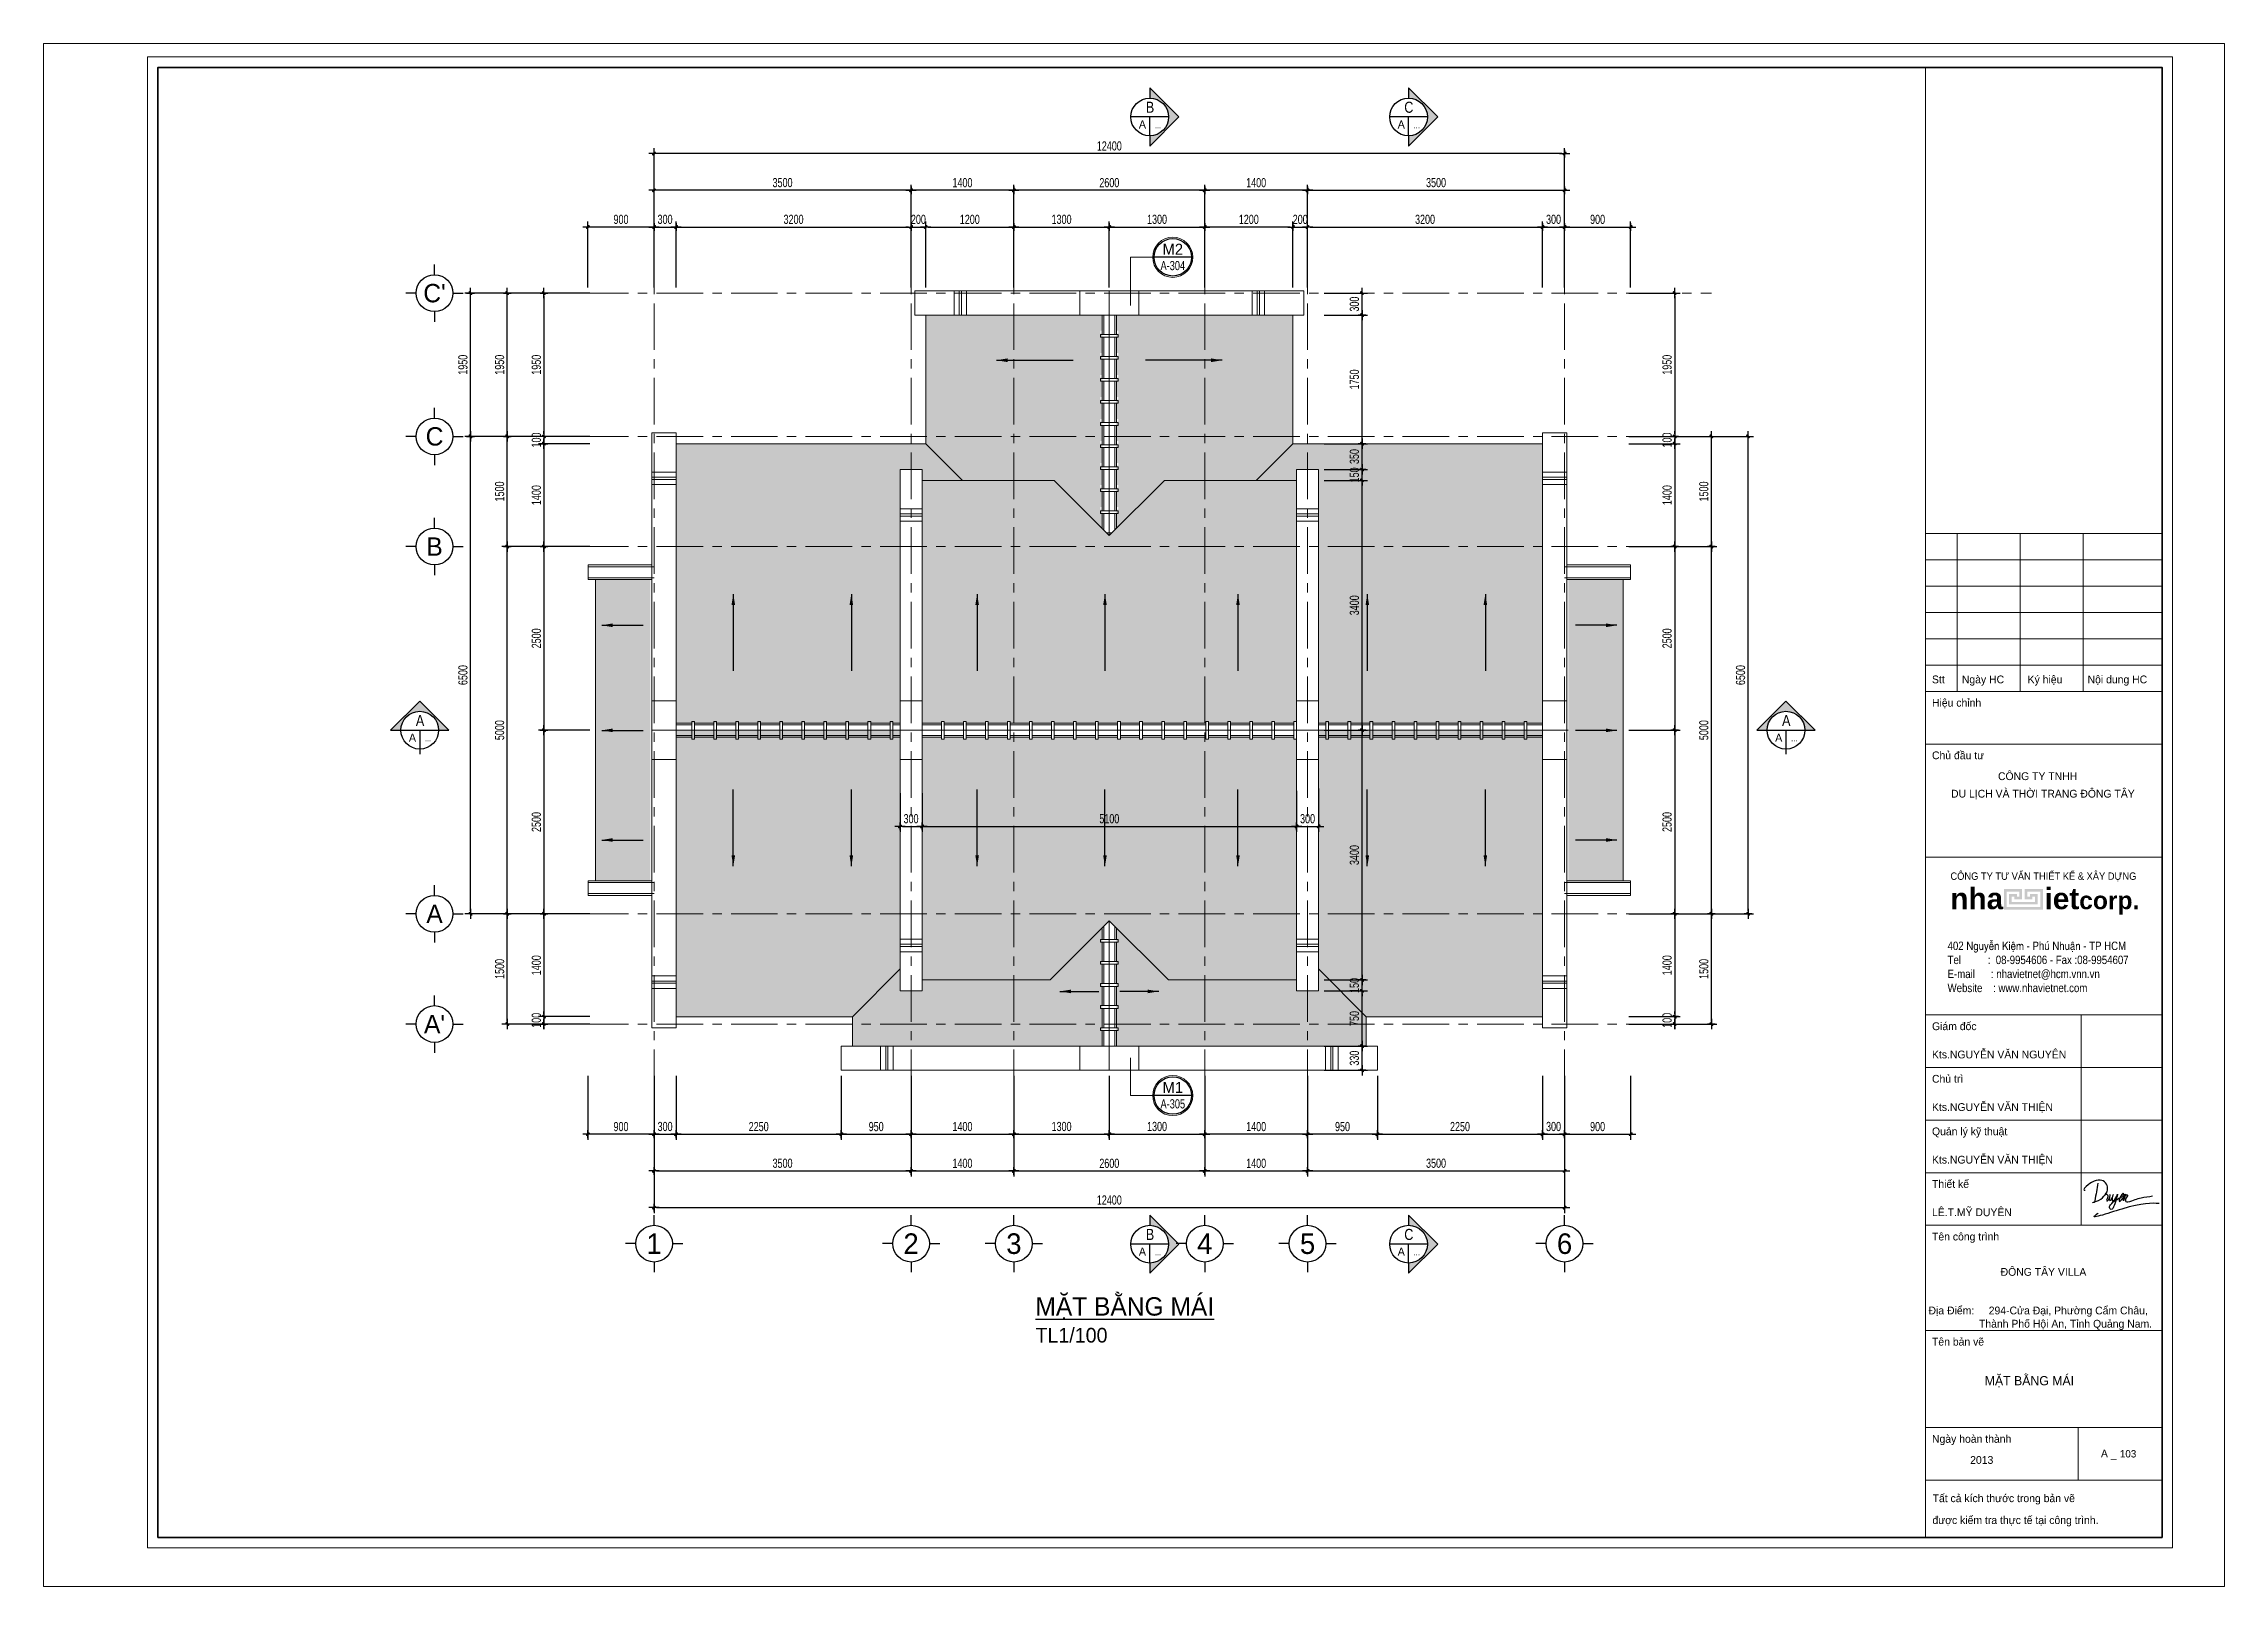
# Model space of a CAD drawing. Header units: inches. Extents: x 88947 to 296847, y 35049 to 161062.
# Drawn here: x 148347 to 178047, y 35049 to 56051 of the extents above; entities that cross this region are included whole.
import ezdxf
from ezdxf.enums import TextEntityAlignment as Align
from ezdxf.xclip import XClip

# ---------------------------------------------------------------- set-up
doc = ezdxf.new("R2010")
doc.units = ezdxf.units.IN
doc.header["$MEASUREMENT"] = 0
doc.header["$XCLIPFRAME"] = 0
doc.header["$PDMODE"] = 1
doc.linetypes.add('ACAD_ISO03W100', pattern=[30, 12, -18])
doc.linetypes.add('CENTER', pattern=[50.8, 31.75, -6.35, 6.35, -6.35])
for name, color, linetype in [('$AUDIT_BAD_LAYER1', 7, 'Continuous'), ('NHO', 8, 'Continuous'), ('text', 2, 'Continuous')]:
    doc.layers.add(name, color=color, linetype=linetype)
for name, color, linetype, lineweight in [('0.15', 175, 'Continuous', 20), ('0.4', 1, 'Continuous', 30), ('A-Dims', 145, 'Continuous', 25), ('A-Text', 30, 'Continuous', 9), ('A-Wall', 2, 'Continuous', 35), ('CUA', 42, 'Continuous', 20), ('DIM', 7, 'Continuous', 25), ('GHICHU', 40, 'Continuous', 18), ('HACTH', 8, 'Continuous', 5), ('KHUNG 2', 144, 'Continuous', 18), ('KY HIEU', 4, 'Continuous', 25), ('NETMANH', 192, 'Continuous', 18), ('netthay', 254, 'Continuous', 25), ('THAY', 3, 'Continuous', 18), ('TRUC', 252, 'ACAD_ISO03W100', 13)]:
    doc.layers.add(name, color=color, linetype=linetype, lineweight=lineweight)
doc.styles.add('AVO-B', font='VAVOB.TTF')
doc.styles.add('DDCo-B-Helve-condense', font='VHELVCB.TTF')
doc.styles.add('FRANKO', font='VFRANKO.TTF')
doc.styles.add('KHUNGTEN', font='VHELVEB.TTF')
doc.styles.add('TAS-MTEXT', font='VAVOB.TTF', dxfattribs={"width": 0.75})
doc.styles.add('VHELVEN', font='VHELVEN.TTF')
doc.styles.add('VNI-HELVE-CONDENSE', font='VNARIAL.TTF', dxfattribs={"width": 0.7})
doc.dimstyles.new('TAS-100', dxfattribs={"dimscale": 50, "dimtxt": 2.5, "dimasz": 0.7, "dimexe": 1.5, "dimexo": 1.5, "dimgap": 0.8, "dimtad": 1, "dimdec": 0, "dimzin": 3, "dimdsep": 46, "dimtxsty": 'VNI-HELVE-CONDENSE', "dimblk": 'TICK', "dimcen": 2.5, "dimclrt": 71, "dimazin": 2, "dimtfac": 0.75, "dimtdec": 0, "dimtix": 1, "dimtmove": 2, "dimatfit": 2, "dimldrblk": 'TICK123', "dimfxl": 1.5, "dimtolj": 1, "dimtzin": 0, "dimarcsym": 0})
doc.dimstyles.new('TL 100', dxfattribs={"dimscale": 100, "dimtxt": 1.25, "dimasz": 0.5, "dimexe": 1, "dimexo": 1, "dimgap": 0.5, "dimtad": 1, "dimdec": 0, "dimzin": 3, "dimdsep": 46, "dimtxsty": 'VNI-HELVE-CONDENSE', "dimblk": 'DOT', "dimcen": 2, "dimclrt": 7, "dimazin": 2, "dimtfac": 0.75, "dimtdec": 0, "dimtix": 1, "dimtmove": 2, "dimatfit": 2, "dimfxl": 1.5, "dimtolj": 1, "dimtzin": 0, "dimarcsym": 0})
pattern_1 = [(90, (158903.4, 42579.13), (-100, 200), [25, -175]), (90, (158890.9, 42579.13), (-100, 200), [25, -75]), (90, (158878.4, 42679.13), (-100, 200), [25, -175]), (90, (158940.9, 42529.13), (-100, 200), [12.5, -100, 12.5, -75]), (135, (158915.9, 42541.635), (-100, 6e-15), [17.6777, -265.165]), (135, (158878.4, 42529.135), (-100, 6e-15), [12.63, -270.2127]), (135, (158865.9, 42529.135), (-100, 6e-15), [15.15, -267.6927]), (225, (158865.9, 42654.135), (-100, 6e-15), [15.15, -267.6927]), (225, (158878.4, 42654.135), (-100, 6e-15), [12.63, -270.2127]), (225, (158915.9, 42641.635), (-100, 6e-15), [17.6777, -265.165]), (116.565, (158915.9, 42554.135), (-100, 5e-05), [27.951, -195.656]), (116.565, (158903.4, 42554.135), (-100, 5e-05), [27.951, -195.656]), (116.565, (158890.9, 42504.135), (-100, 5e-05), [27.951, -195.656]), (116.565, (158878.4, 42504.135), (-100, 5e-05), [27.951, -195.656]), (153.43495, (158940.9, 42529.135), (-100, -5e-05), [27.951, -419.2627]), (153.43495, (158940.9, 42541.635), (-100, -5e-05), [27.951, -419.2627]), (206.56505, (158940.9, 42641.635), (-100, 5e-05), [27.951, -419.2627]), (206.56505, (158940.9, 42654.135), (-100, 5e-05), [27.951, -419.2627]), (243.435, (158915.9, 42629.135), (-100, -5e-05), [27.951, -195.656]), (243.435, (158903.4, 42629.135), (-100, -5e-05), [27.951, -195.656]), (243.435, (158890.9, 42679.135), (-100, -5e-05), [27.951, -195.656]), (243.435, (158878.4, 42679.135), (-100, -5e-05), [27.951, -195.656]), (172.87498, (158940.902, 42529.135), (-100.000016, -2.5e-05), [100.7782, -1511.6733]), (187.12502, (158940.902, 42654.135), (-100.000016, 2.5e-05), [100.7782, -1511.6733])]
pattern_2 = [(0, (157085.82, 47258.22), (200, 100), [25, -175]), (0, (157085.82, 47270.72), (200, 100), [25, -75]), (0, (157185.82, 47283.22), (200, 100), [25, -175]), (0, (157035.82, 47220.72), (200, 100), [12.5, -100, 12.5, -75]), (45, (157048.315, 47245.72), (0, 100.00003), [17.6777, -265.165]), (45, (157035.815, 47283.22), (0, 100.00003), [12.63, -270.2127]), (45, (157035.815, 47295.72), (0, 100.00003), [15.15, -267.6927]), (135, (157160.815, 47295.72), (0, 100.00003), [15.15, -267.6927]), (135, (157160.815, 47283.22), (0, 100.00003), [12.63, -270.2127]), (135, (157148.315, 47245.72), (0, 100.00003), [17.6777, -265.165]), (26.565, (157060.815, 47245.72), (5e-05, 100), [27.951, -195.656]), (26.565, (157060.815, 47258.22), (5e-05, 100), [27.951, -195.656]), (26.565, (157010.815, 47270.72), (5e-05, 100), [27.951, -195.656]), (26.565, (157010.815, 47283.22), (5e-05, 100), [27.951, -195.656]), (63.43495, (157035.815, 47220.722), (-5e-05, 100), [27.951, -419.2627]), (63.43495, (157048.315, 47220.722), (-5e-05, 100), [27.951, -419.2627]), (116.56505, (157148.315, 47220.722), (5e-05, 100), [27.951, -419.2627]), (116.56505, (157160.815, 47220.722), (5e-05, 100), [27.951, -419.2627]), (153.435, (157135.815, 47245.72), (-5e-05, 100), [27.951, -195.656]), (153.435, (157135.815, 47258.22), (-5e-05, 100), [27.951, -195.656]), (153.435, (157185.815, 47270.72), (-5e-05, 100), [27.951, -195.656]), (153.435, (157185.815, 47283.22), (-5e-05, 100), [27.951, -195.656]), (82.87498, (157035.815, 47220.722), (-2.5e-05, 100.000016), [100.7782, -1511.6733]), (97.12502, (157160.815, 47220.722), (2.5e-05, 100.000016), [100.7782, -1511.6733])]
pattern_3 = [(90, (159903.4, 49624.77), (-100, 200), [25, -175]), (90, (159890.9, 49624.77), (-100, 200), [25, -75]), (90, (159878.4, 49724.77), (-100, 200), [25, -175]), (90, (159940.9, 49574.77), (-100, 200), [12.5, -100, 12.5, -75]), (135, (159915.9, 49587.266), (-100, 6e-15), [17.6777, -265.165]), (135, (159878.4, 49574.766), (-100, 6e-15), [12.63, -270.2127]), (135, (159865.9, 49574.766), (-100, 6e-15), [15.15, -267.6927]), (225, (159865.9, 49699.766), (-100, 6e-15), [15.15, -267.6927]), (225, (159878.4, 49699.766), (-100, 6e-15), [12.63, -270.2127]), (225, (159915.9, 49687.266), (-100, 6e-15), [17.6777, -265.165]), (116.565, (159915.9, 49599.77), (-100, 5e-05), [27.951, -195.656]), (116.565, (159903.4, 49599.77), (-100, 5e-05), [27.951, -195.656]), (116.565, (159890.9, 49549.77), (-100, 5e-05), [27.951, -195.656]), (116.565, (159878.4, 49549.77), (-100, 5e-05), [27.951, -195.656]), (153.43495, (159940.9, 49574.766), (-100, -5e-05), [27.951, -419.2627]), (153.43495, (159940.9, 49587.266), (-100, -5e-05), [27.951, -419.2627]), (206.56505, (159940.9, 49687.266), (-100, 5e-05), [27.951, -419.2627]), (206.56505, (159940.9, 49699.766), (-100, 5e-05), [27.951, -419.2627]), (243.435, (159915.9, 49674.77), (-100, -5e-05), [27.951, -195.656]), (243.435, (159903.4, 49674.77), (-100, -5e-05), [27.951, -195.656]), (243.435, (159890.9, 49724.77), (-100, -5e-05), [27.951, -195.656]), (243.435, (159878.4, 49724.77), (-100, -5e-05), [27.951, -195.656]), (172.87498, (159940.9, 49574.766), (-100.000016, -2.5e-05), [100.7782, -1511.6733]), (187.12502, (159940.9, 49699.766), (-100.000016, 2.5e-05), [100.7782, -1511.6733])]
pattern_4 = [(0, (157085.82, 47258.22), (200, 100), [25, -175]), (0, (157085.82, 47270.72), (200, 100), [25, -75]), (0, (157185.82, 47283.22), (200, 100), [25, -175]), (0, (157035.82, 47220.72), (200, 100), [12.5, -100, 12.5, -75]), (45, (157048.315, 47245.72), (0, 100.00003), [17.6777, -265.165]), (45, (157035.815, 47283.22), (0, 100.00003), [12.63, -270.2127]), (45, (157035.815, 47295.72), (0, 100.00003), [15.15, -267.6927]), (135, (157160.815, 47295.72), (0, 100.00003), [15.15, -267.6927]), (135, (157160.815, 47283.22), (0, 100.00003), [12.63, -270.2127]), (135, (157148.315, 47245.72), (0, 100.00003), [17.6777, -265.165]), (26.56505, (157060.815, 47245.72), (5e-05, 100), [27.9509, -195.6559]), (26.56505, (157060.815, 47258.22), (5e-05, 100), [27.9509, -195.6559]), (26.56505, (157010.815, 47270.72), (5e-05, 100), [27.9509, -195.6559]), (26.56505, (157010.815, 47283.22), (5e-05, 100), [27.9509, -195.6559]), (63.43495, (157035.815, 47220.722), (-5e-05, 100), [27.9509, -419.2627]), (63.43495, (157048.315, 47220.722), (-5e-05, 100), [27.9509, -419.2627]), (116.56505, (157148.315, 47220.722), (5e-05, 100), [27.9509, -419.2627]), (116.56505, (157160.815, 47220.722), (5e-05, 100), [27.9509, -419.2627]), (153.43495, (157135.815, 47245.72), (-5e-05, 100), [27.9509, -195.6559]), (153.43495, (157135.815, 47258.22), (-5e-05, 100), [27.9509, -195.6559]), (153.43495, (157185.815, 47270.72), (-5e-05, 100), [27.9509, -195.6559]), (153.43495, (157185.815, 47283.22), (-5e-05, 100), [27.9509, -195.6559]), (82.87498, (157035.815, 47220.722), (-2.5e-05, 100.000016), [100.7782, -1511.6733]), (97.12502, (157160.815, 47220.722), (2.5e-05, 100.000016), [100.7782, -1511.6733])]

msp = doc.modelspace()

# ---------------------------------------------------------------- texts
at = {"layer": 'text', "linetype": 'Continuous'}
for s, height, style, p in [('B', 150, 'DDCo-B-Helve-condense', (163415.3, 55110.5)), ('C', 150, 'DDCo-B-Helve-condense', (166940.3, 55110.5)), ('A', 110, 'AVO-B', (163312.2, 54895.6)), ('A', 110, 'AVO-B', (166837.2, 54895.6)), ('...', 90, 'DDCo-B-Helve-condense', (163523.8, 54899.7)), ('...', 90, 'DDCo-B-Helve-condense', (167048.8, 54899.7)), ('A', 110, 'AVO-B', (153371, 46547.6)), ('A', 150, 'DDCo-B-Helve-condense', (153474, 46762.4)), ('A', 110, 'AVO-B', (171977.7, 46547.6)), ('A', 150, 'DDCo-B-Helve-condense', (172080.8, 46762.4)), ('...', 90, 'DDCo-B-Helve-condense', (153582.5, 46551.7)), ('...', 90, 'DDCo-B-Helve-condense', (172189.3, 46551.7)), ('B', 150, 'DDCo-B-Helve-condense', (163415.3, 39765.5)), ('C', 150, 'DDCo-B-Helve-condense', (166940.3, 39765.5)), ('A', 110, 'AVO-B', (163312.2, 39550.7)), ('...', 90, 'DDCo-B-Helve-condense', (163523.8, 39554.8)), ('A', 110, 'AVO-B', (166837.2, 39550.7)), ('...', 90, 'DDCo-B-Helve-condense', (167048.8, 39554.8))]:
    msp.add_text(s, height=height, dxfattribs=dict(at, style=style)).set_placement(p, align=Align.CENTER)
at = {"layer": 'text', "style": 'FRANKO'}
for s, p in [('M2', (163725.8, 53177.7)), ('M1', (163725.8, 41765.8))]:
    msp.add_text(s, height=150, dxfattribs=at).set_placement(p, align=Align.CENTER)
at = {"layer": 'text', "style": 'TAS-MTEXT', "width": 0.75}
for s, p in [('A-304', (163725.8, 52967.5)), ('A-305', (163725.8, 41555.6))]:
    msp.add_text(s, height=125, dxfattribs=at).set_placement(p, align=Align.CENTER)
at = {"layer": 'text', "style": 'FRANKO'}
for s, height, p in [('MAËT BAÈNG MAÙI', 125, (174783.4, 37786.5)), ('103', 100, (176624.1, 36804))]:
    msp.add_text(s, height=height, dxfattribs=at).set_placement(p)
at = {"layer": 'text', "insert": (161855.1, 38985.2), "char_height": 250, "width": 3670.646, "attachment_point": 1, "style": 'FRANKO'}
msp.add_mtext('{\\LMAËT BAÈNG MAÙI \\P\\H0.8x;\\lTL1/100}', dxfattribs=at)

# ---------------------------------------------------------------- blocks, each defined once
blk = doc.blocks.new('TICK')
at = {"layer": 'A-Dims', "color": 1}
for p, q in [((-2, 0), (2, 0)), ((0, 1.5), (0, -1.5))]:
    blk.add_line(p, q, dxfattribs=at)
at = {"layer": 'A-Dims', "color": 1, "const_width": 0.788}
blk.add_lwpolyline([(-0.33, -0.35), (0.38, 0.38)], dxfattribs=at)
at = {"layer": 'A-Dims', "color": 1, "const_width": 0.394}
for points in [[(0.24, 0.52, -0.414214), (0.52, 0.52, -1)], [(0.52, 0.52, -0.414214), (0.52, 0.24, -1)], [(-0.47, -0.21, 0.414214), (-0.47, -0.49, 1)], [(-0.47, -0.49, 0.414214), (-0.19, -0.49, 1)]]:
    blk.add_lwpolyline(points, format="xyb", dxfattribs=at)
blk = doc.blocks.new('*D2936')
at = {"layer": 'Defpoints', "color": 0}
for p in [(156661, 42075), (160161, 42075), (160161, 40705)]:
    blk.add_point(p, dxfattribs=at)
at = {"layer": 'DIM', "color": 0, "lineweight": -2}
for p, q in [((156661, 42000), (156661, 40630)), ((160161, 42000), (160161, 40630)), ((156696, 40705), (160126, 40705))]:
    blk.add_line(p, q, dxfattribs=at)
at = {"layer": 'DIM', "color": 0, "lineweight": -2, "xscale": 35, "yscale": 35, "zscale": 35, "rotation": 180}
blk.add_blockref('TICK', (156661, 40705), dxfattribs=at)
at = {"layer": 'DIM', "color": 0, "lineweight": -2, "xscale": 35, "yscale": 35, "zscale": 35}
blk.add_blockref('TICK', (160161, 40705), dxfattribs=at)
at = {"layer": 'DIM', "color": 71, "insert": (158411, 40809), "char_height": 125, "attachment_point": 5, "style": 'VNI-HELVE-CONDENSE'}
blk.add_mtext('\\A1;3500', dxfattribs=at)
blk = doc.blocks.new('TICK123')
at = {"layer": 'A-Dims', "color": 1}
blk.add_lwpolyline([(0.05, 0, 0, 0.84, 0), (-2.11, 0, 8.4, 8.4, 0)], format="xyseb", dxfattribs=at)
blk = doc.blocks.new('*D2937')
at = {"layer": 'Defpoints', "color": 0}
for p in [(160161, 42075), (161561, 42075), (161561, 40705)]:
    blk.add_point(p, dxfattribs=at)
at = {"layer": 'DIM', "color": 0, "lineweight": -2}
for p, q in [((160161, 42000), (160161, 40630)), ((161561, 42000), (161561, 40630)), ((160196, 40705), (161526, 40705))]:
    blk.add_line(p, q, dxfattribs=at)
at = {"layer": 'DIM', "color": 0, "lineweight": -2, "xscale": 35, "yscale": 35, "zscale": 35, "rotation": 180}
blk.add_blockref('TICK', (160161, 40705), dxfattribs=at)
at = {"layer": 'DIM', "color": 0, "lineweight": -2, "xscale": 35, "yscale": 35, "zscale": 35}
blk.add_blockref('TICK', (161561, 40705), dxfattribs=at)
at = {"layer": 'DIM', "color": 71, "insert": (160861, 40808), "char_height": 125, "attachment_point": 5, "style": 'VNI-HELVE-CONDENSE'}
blk.add_mtext('\\A1;1400', dxfattribs=at)
blk = doc.blocks.new('*D2938')
at = {"layer": 'Defpoints', "color": 0}
for p in [(161561, 42075), (164161, 42075), (164161, 40705)]:
    blk.add_point(p, dxfattribs=at)
at = {"layer": 'DIM', "color": 0, "lineweight": -2}
for p, q in [((161561, 42000), (161561, 40630)), ((164161, 42000), (164161, 40630)), ((161596, 40705), (164126, 40705))]:
    blk.add_line(p, q, dxfattribs=at)
at = {"layer": 'DIM', "color": 0, "lineweight": -2, "xscale": 35, "yscale": 35, "zscale": 35, "rotation": 180}
blk.add_blockref('TICK', (161561, 40705), dxfattribs=at)
at = {"layer": 'DIM', "color": 0, "lineweight": -2, "xscale": 35, "yscale": 35, "zscale": 35}
blk.add_blockref('TICK', (164161, 40705), dxfattribs=at)
at = {"layer": 'DIM', "color": 71, "insert": (162861, 40808), "char_height": 125, "attachment_point": 5, "style": 'VNI-HELVE-CONDENSE'}
blk.add_mtext('\\A1;2600', dxfattribs=at)
blk = doc.blocks.new('*D2939')
at = {"layer": 'Defpoints', "color": 0}
for p in [(164161, 42075), (165561, 42075), (165561, 40705)]:
    blk.add_point(p, dxfattribs=at)
at = {"layer": 'DIM', "color": 0, "lineweight": -2}
for p, q in [((164161, 42000), (164161, 40630)), ((165561, 42000), (165561, 40630)), ((164196, 40705), (165526, 40705))]:
    blk.add_line(p, q, dxfattribs=at)
at = {"layer": 'DIM', "color": 0, "lineweight": -2, "xscale": 35, "yscale": 35, "zscale": 35, "rotation": 180}
blk.add_blockref('TICK', (164161, 40705), dxfattribs=at)
at = {"layer": 'DIM', "color": 0, "lineweight": -2, "xscale": 35, "yscale": 35, "zscale": 35}
blk.add_blockref('TICK', (165561, 40705), dxfattribs=at)
at = {"layer": 'DIM', "color": 71, "insert": (164861, 40808), "char_height": 125, "attachment_point": 5, "style": 'VNI-HELVE-CONDENSE'}
blk.add_mtext('\\A1;1400', dxfattribs=at)
blk = doc.blocks.new('*D2940')
at = {"layer": 'Defpoints', "color": 0}
for p in [(165561, 42075), (169061, 42075), (169061, 40705)]:
    blk.add_point(p, dxfattribs=at)
at = {"layer": 'DIM', "color": 0, "lineweight": -2}
for p, q in [((165561, 42000), (165561, 40630)), ((169061, 42000), (169061, 40630)), ((165596, 40705), (169026, 40705))]:
    blk.add_line(p, q, dxfattribs=at)
at = {"layer": 'DIM', "color": 0, "lineweight": -2, "xscale": 35, "yscale": 35, "zscale": 35, "rotation": 180}
blk.add_blockref('TICK', (165561, 40705), dxfattribs=at)
at = {"layer": 'DIM', "color": 0, "lineweight": -2, "xscale": 35, "yscale": 35, "zscale": 35}
blk.add_blockref('TICK', (169061, 40705), dxfattribs=at)
at = {"layer": 'DIM', "color": 71, "insert": (167311, 40809), "char_height": 125, "attachment_point": 5, "style": 'VNI-HELVE-CONDENSE'}
blk.add_mtext('\\A1;3500', dxfattribs=at)
blk = doc.blocks.new('*D2941')
at = {"layer": 'Defpoints', "color": 0}
for p in [(156661, 42075), (169061, 42075), (169061, 40205)]:
    blk.add_point(p, dxfattribs=at)
at = {"layer": 'DIM', "color": 0, "lineweight": -2}
for p, q in [((156661, 42000), (156661, 40130)), ((169061, 42000), (169061, 40130)), ((156696, 40205), (169026, 40205))]:
    blk.add_line(p, q, dxfattribs=at)
at = {"layer": 'DIM', "color": 0, "lineweight": -2, "xscale": 35, "yscale": 35, "zscale": 35, "rotation": 180}
blk.add_blockref('TICK', (156661, 40205), dxfattribs=at)
at = {"layer": 'DIM', "color": 0, "lineweight": -2, "xscale": 35, "yscale": 35, "zscale": 35}
blk.add_blockref('TICK', (169061, 40205), dxfattribs=at)
at = {"layer": 'DIM', "color": 71, "insert": (162861, 40308), "char_height": 125, "attachment_point": 5, "style": 'VNI-HELVE-CONDENSE'}
blk.add_mtext('\\A1;12400', dxfattribs=at)
blk = doc.blocks.new('*D2942')
at = {"layer": 'Defpoints', "color": 0}
for p in [(154661, 44205), (155861, 44205), (155861, 42705)]:
    blk.add_point(p, dxfattribs=at)
at = {"layer": 'DIM', "color": 0, "lineweight": -2}
for p, q in [((155786, 44205), (154586, 44205)), ((154661, 42740), (154661, 44170)), ((155786, 42705), (154586, 42705))]:
    blk.add_line(p, q, dxfattribs=at)
at = {"layer": 'DIM', "color": 0, "lineweight": -2, "xscale": 35, "yscale": 35, "zscale": 35}
for p, rotation in [((154661, 44205), 90), ((154661, 42705), 270)]:
    blk.add_blockref('TICK', p, dxfattribs=dict(at, rotation=rotation))
at = {"layer": 'DIM', "color": 71, "insert": (154558, 43455), "char_height": 125, "attachment_point": 5, "rotation": 90, "style": 'VNI-HELVE-CONDENSE'}
blk.add_mtext('\\A1;1500', dxfattribs=at)
blk = doc.blocks.new('*D2943')
at = {"layer": 'Defpoints', "color": 0}
for p in [(154661, 49205), (155861, 49205), (155861, 44205)]:
    blk.add_point(p, dxfattribs=at)
at = {"layer": 'DIM', "color": 0, "lineweight": -2}
for p, q in [((155786, 49205), (154586, 49205)), ((154661, 44240), (154661, 49170)), ((155786, 44205), (154586, 44205))]:
    blk.add_line(p, q, dxfattribs=at)
at = {"layer": 'DIM', "color": 0, "lineweight": -2, "xscale": 35, "yscale": 35, "zscale": 35}
for p, rotation in [((154661, 49205), 90), ((154661, 44205), 270)]:
    blk.add_blockref('TICK', p, dxfattribs=dict(at, rotation=rotation))
at = {"layer": 'DIM', "color": 71, "insert": (154558, 46705), "char_height": 125, "attachment_point": 5, "rotation": 90, "style": 'VNI-HELVE-CONDENSE'}
blk.add_mtext('\\A1;5000', dxfattribs=at)
blk = doc.blocks.new('*D2944')
at = {"layer": 'Defpoints', "color": 0}
for p in [(154661, 50705), (155861, 50705), (155861, 49205)]:
    blk.add_point(p, dxfattribs=at)
at = {"layer": 'DIM', "color": 0, "lineweight": -2}
for p, q in [((155786, 50705), (154586, 50705)), ((154661, 49240), (154661, 50670)), ((155786, 49205), (154586, 49205))]:
    blk.add_line(p, q, dxfattribs=at)
at = {"layer": 'DIM', "color": 0, "lineweight": -2, "xscale": 35, "yscale": 35, "zscale": 35}
for p, rotation in [((154661, 50705), 90), ((154661, 49205), 270)]:
    blk.add_blockref('TICK', p, dxfattribs=dict(at, rotation=rotation))
at = {"layer": 'DIM', "color": 71, "insert": (154558, 49955), "char_height": 125, "attachment_point": 5, "rotation": 90, "style": 'VNI-HELVE-CONDENSE'}
blk.add_mtext('\\A1;1500', dxfattribs=at)
blk = doc.blocks.new('*D2945')
at = {"layer": 'Defpoints', "color": 0}
for p in [(154161, 50705), (155861, 50705), (155861, 44205)]:
    blk.add_point(p, dxfattribs=at)
at = {"layer": 'DIM', "color": 0, "lineweight": -2}
for p, q in [((155786, 50705), (154086, 50705)), ((154161, 44240), (154161, 50670)), ((155786, 44205), (154086, 44205))]:
    blk.add_line(p, q, dxfattribs=at)
at = {"layer": 'DIM', "color": 0, "lineweight": -2, "xscale": 35, "yscale": 35, "zscale": 35}
for p, rotation in [((154161, 50705), 90), ((154161, 44205), 270)]:
    blk.add_blockref('TICK', p, dxfattribs=dict(at, rotation=rotation))
at = {"layer": 'DIM', "color": 71, "insert": (154058, 47455), "char_height": 125, "attachment_point": 5, "rotation": 90, "style": 'VNI-HELVE-CONDENSE'}
blk.add_mtext('\\A1;6500', dxfattribs=at)
blk = doc.blocks.new('A$C22DF5D2D')
for points in [[(-10, 1159), (-123, 479), (-148, 421), (-212, 409), (-104, 451), (219, 660), (363, 901), (147, 1267), (-150, 1235), (-388, 1094), (-537, 889), (-506, 892)], [(2356, 378), (916, 165), (-61, -39), (0, 0), (-61, -39)], [(255, 700), (290, 728), (339, 743), (363, 705), (341, 552), (331, 483), (357, 485), (464, 729), (431, 561), (448, 495), (513, 535), (530, 566), (588, 726), (535, 529), (559, 486), (639, 526), (747, 742), (622, 304), (565, 189), (507, 143), (444, 188), (443, 257), (521, 382), (803, 578), (926, 655), (981, 729), (981, 766), (870, 665), (831, 456), (904, 515), (1051, 736), (976, 480), (1094, 717), (1127, 703), (1105, 634), (1056, 499), (1066, 460), (1148, 442), (1421, 530), (1656, 597), (2094, 666)]]:
    blk.add_spline(points, degree=3)
blk = doc.blocks.new('khung ten')
at = {"layer": '0.4'}
h = blk.add_hatch(color=256, dxfattribs=at)
h.paths.add_polyline_path([(303108, -206615), (302758, -206615), (302758, -207015), (303508, -207015), (303508, -206615), (303158, -206615), (303158, -206815), (303308, -206815), (303308, -206765), (303358, -206765), (303358, -206865), (302908, -206865), (302908, -206765), (302958, -206765), (302958, -206815), (303108, -206815)])
h.paths.add_polyline_path([(303058, -206665), (303058, -206765), (303008, -206765), (303008, -206715), (302858, -206715), (302858, -206915), (303408, -206915), (303408, -206715), (303258, -206715), (303258, -206765), (303208, -206765), (303208, -206665), (303458, -206665), (303458, -206965), (302808, -206965), (302808, -206665)], flags=16)
at = {"layer": '0.15', "ltscale": 0.7}
blk.add_line((301249, -213090), (305804, -213090), dxfattribs=at)
at = {"layer": 'A-Wall', "ltscale": 0.7}
blk.add_lwpolyline([(267204, -219099), (305804, -219099), (305804, -190799), (267204, -190799)], close=True, dxfattribs=at)
at = {"layer": 'KHUNG 2', "ltscale": 0.7}
for p, q in [((301249, -219099), (301249, -190799)), ((301249, -199776), (305804, -199776)), ((301856, -202813), (301856, -199776)), ((303071, -202813), (303071, -199776)), ((304286, -202813), (304286, -199776)), ((301249, -200282), (305804, -200282)), ((301249, -200789), (305804, -200789)), ((305804, -201295), (301249, -201295)), ((301249, -201801), (305804, -201801)), ((301249, -202307), (305804, -202307)), ((301249, -202813), (305804, -202813)), ((301249, -203826), (305804, -203826)), ((301249, -206004), (305804, -206004)), ((301249, -209041), (305804, -209041)), ((304246, -213090), (304246, -209041)), ((301249, -210053), (305804, -210053)), ((301249, -211065), (305804, -211065)), ((301249, -212078), (305804, -212078)), ((301249, -213090), (305804, -213090)), ((301249, -215115), (305804, -215115)), ((301249, -216986), (305804, -216986)), ((304185, -217998), (304185, -216986)), ((301249, -217998), (305804, -217998))]:
    blk.add_line(p, q, dxfattribs=at)
blk.add_lwpolyline([(267004, -219299), (306004, -219299), (306004, -190599), (267004, -190599)], close=True, dxfattribs=at)
at = {"layer": 'NETMANH', "ltscale": 0.7}
blk.add_lwpolyline([(265004, -220042), (307004, -220042), (307004, -190342), (265004, -190342)], close=True, dxfattribs=at)
at = {"layer": 'text', "linetype": 'Continuous', "xscale": 0.5, "yscale": 0.5, "zscale": 0.5}
blk.add_blockref('A$C22DF5D2D', (304573, -212860), dxfattribs=at)
at = {"layer": '$AUDIT_BAD_LAYER1', "color": 2, "linetype": 'Continuous', "style": 'KHUNGTEN', "width": 0.9}
blk.add_text('COÂNG TY TÖ VAÁN THIEÁT KEÁ & XAÂY DÖÏNG', height=142.53, dxfattribs=at).set_placement((303519, -206369), align=Align.MIDDLE_CENTER)
at = {"layer": '$AUDIT_BAD_LAYER1', "color": 2, "linetype": 'Continuous', "insert": (301673, -207630), "char_height": 161.97, "width": 6102.51, "attachment_point": 1, "style": 'KHUNGTEN'}
blk.add_mtext('{\\fVNI-Helve-Condense|b0|i0|c0|p2;402 Nguyeãn Kieäm - Phuù Nhuaän - TP HCM \\PTel          :  08-9954606 - Fax :08-9954607\\PE-mail      : nhavietnet@hcm.vnn.vn\\PWebsite    : www.nhavietnet.com}', dxfattribs=at)
at = {"layer": 'text', "linetype": 'Continuous', "style": 'FRANKO'}
for s, p in [('Stt', (301373, -202657)), ('Ngaøy HC', (301948, -202657)), ('Kyù hieäu', (303215, -202657)), ('Noäi dung HC', (304369, -202657)), ('Hieäu chænh', (301373, -203106)), ('Chuû ñaàu tö', (301373, -204118)), ('COÂNG TY TNHH ', (302644, -204520)), ('DU LÒCH VAØ THÔØI TRANG ÑOÂNG TAÂY', (301740, -204857)), ('Giaùm ñoác', (301373, -209334)), ('Kts.NGUYEÃN VAÊN NGUYEÂN', (301373, -209878)), ('Chuû trì', (301373, -210346)), ('Kts.NGUYEÃN VAÊN THIEÄN', (301373, -210890)), ('Quaûn lyù kyõ thuaät', (301373, -211358)), ('Kts.NGUYEÃN VAÊN THIEÄN', (301373, -211903)), ('Thieát keá', (301373, -212370)), ('LEÂ.T.MYÕ DUYEÂN', (301373, -212915)), ('Teân coâng trình', (301373, -213383)), ('ÑOÂNG TAÂY VILLA', (302695, -214063)), ('Ñòa Ñieåm:     294-Cöûa Ñaïi, Phöôøng Caåm Chaâu, ', (301306, -214806)), ('Thaønh Phoá Hoäi An, Tænh Quaûng Nam.', (302278, -215061)), ('Teân baûn veõ ', (301373, -215407)), ('Ngaøy hoaøn thaønh', (301373, -217278)), ('2013', (302108, -217684)), ('A _ ', (304627, -217560)), ('Taát caû kích thöôùc trong baûn veõ ', (301385, -218421)), ('ñöôïc kieåm tra thöïc teá taïi coâng trình.', (301381, -218842))]:
    blk.add_text(s, height=150, dxfattribs=at).set_placement(p)
at = {"layer": 'text', "linetype": 'Continuous', "insert": (303546, -206852), "char_height": 410.12, "width": 9417.44, "attachment_point": 5, "style": 'KHUNGTEN'}
blk.add_mtext('{\\fVNI-Helve|b1|i0|c0|p2;nha     iet\\H0.8274x;corp.}', dxfattribs=at)
blk = doc.blocks.new('_Dot')
at = {"layer": 'netthay', "color": 0, "lineweight": -2}
blk.add_line((-0.5, 0), (-1, 0), dxfattribs=at)
at = {"layer": 'netthay', "color": 0, "const_width": 0.5}
blk.add_lwpolyline([(-0.25, 0, 1), (0.25, 0, 1)], format="xyb", close=True, dxfattribs=at)
blk = doc.blocks.new('*D2946')
at = {"layer": 'Defpoints', "color": 0}
for p in [(155861, 50605), (155161, 49205), (155861, 49205)]:
    blk.add_point(p, dxfattribs=at)
at = {"layer": 'DIM', "color": 0, "lineweight": -2}
for p, q in [((155786, 50605), (155086, 50605)), ((155161, 50570), (155161, 49240)), ((155786, 49205), (155086, 49205))]:
    blk.add_line(p, q, dxfattribs=at)
at = {"layer": 'DIM', "color": 0, "lineweight": -2, "xscale": 35, "yscale": 35, "zscale": 35}
for p, rotation in [((155161, 50605), 90), ((155161, 49205), 270)]:
    blk.add_blockref('TICK', p, dxfattribs=dict(at, rotation=rotation))
at = {"layer": 'DIM', "color": 71, "insert": (155058, 49905), "char_height": 125, "attachment_point": 5, "rotation": 90, "style": 'VNI-HELVE-CONDENSE'}
blk.add_mtext('\\A1;1400', dxfattribs=at)
blk = doc.blocks.new('*D2947')
at = {"layer": 'Defpoints', "color": 0}
for p in [(155861, 49205), (155161, 46705), (155861, 46705)]:
    blk.add_point(p, dxfattribs=at)
at = {"layer": 'DIM', "color": 0, "lineweight": -2}
for p, q in [((155786, 49205), (155086, 49205)), ((155161, 49170), (155161, 46740)), ((155786, 46705), (155086, 46705))]:
    blk.add_line(p, q, dxfattribs=at)
at = {"layer": 'DIM', "color": 0, "lineweight": -2, "xscale": 35, "yscale": 35, "zscale": 35}
for p, rotation in [((155161, 49205), 90), ((155161, 46705), 270)]:
    blk.add_blockref('TICK', p, dxfattribs=dict(at, rotation=rotation))
at = {"layer": 'DIM', "color": 71, "insert": (155058, 47955), "char_height": 125, "attachment_point": 5, "rotation": 90, "style": 'VNI-HELVE-CONDENSE'}
blk.add_mtext('\\A1;2500', dxfattribs=at)
blk = doc.blocks.new('*D2948')
at = {"layer": 'Defpoints', "color": 0}
for p in [(155861, 46705), (155161, 44205), (155861, 44205)]:
    blk.add_point(p, dxfattribs=at)
at = {"layer": 'DIM', "color": 0, "lineweight": -2}
for p, q in [((155786, 46705), (155086, 46705)), ((155161, 46670), (155161, 44240)), ((155786, 44205), (155086, 44205))]:
    blk.add_line(p, q, dxfattribs=at)
at = {"layer": 'DIM', "color": 0, "lineweight": -2, "xscale": 35, "yscale": 35, "zscale": 35}
for p, rotation in [((155161, 46705), 90), ((155161, 44205), 270)]:
    blk.add_blockref('TICK', p, dxfattribs=dict(at, rotation=rotation))
at = {"layer": 'DIM', "color": 71, "insert": (155058, 45455), "char_height": 125, "attachment_point": 5, "rotation": 90, "style": 'VNI-HELVE-CONDENSE'}
blk.add_mtext('\\A1;2500', dxfattribs=at)
blk = doc.blocks.new('*D2949')
at = {"layer": 'Defpoints', "color": 0}
for p in [(155861, 44205), (155161, 42805), (155861, 42805)]:
    blk.add_point(p, dxfattribs=at)
at = {"layer": 'DIM', "color": 0, "lineweight": -2}
for p, q in [((155786, 44205), (155086, 44205)), ((155161, 44170), (155161, 42840)), ((155786, 42805), (155086, 42805))]:
    blk.add_line(p, q, dxfattribs=at)
at = {"layer": 'DIM', "color": 0, "lineweight": -2, "xscale": 35, "yscale": 35, "zscale": 35}
for p, rotation in [((155161, 44205), 90), ((155161, 42805), 270)]:
    blk.add_blockref('TICK', p, dxfattribs=dict(at, rotation=rotation))
at = {"layer": 'DIM', "color": 71, "insert": (155058, 43505), "char_height": 125, "attachment_point": 5, "rotation": 90, "style": 'VNI-HELVE-CONDENSE'}
blk.add_mtext('\\A1;1400', dxfattribs=at)
blk = doc.blocks.new('*D2950')
at = {"layer": 'Defpoints', "color": 0}
for p in [(155861, 42805), (155161, 42705), (155861, 42705)]:
    blk.add_point(p, dxfattribs=at)
at = {"layer": 'DIM', "color": 0, "lineweight": -2}
for p, q in [((155786, 42805), (155086, 42805)), ((155161, 42840), (155161, 42875)), ((155161, 42805), (155161, 42705)), ((155786, 42705), (155086, 42705)), ((155161, 42670), (155161, 42635))]:
    blk.add_line(p, q, dxfattribs=at)
at = {"layer": 'DIM', "color": 0, "lineweight": -2, "xscale": 35, "yscale": 35, "zscale": 35}
for p, rotation in [((155161, 42805), 270), ((155161, 42705), 90)]:
    blk.add_blockref('TICK', p, dxfattribs=dict(at, rotation=rotation))
at = {"layer": 'DIM', "color": 71, "insert": (155058, 42755), "char_height": 125, "attachment_point": 5, "rotation": 90, "style": 'VNI-HELVE-CONDENSE'}
blk.add_mtext('\\A1;100', dxfattribs=at)
blk = doc.blocks.new('*D2951')
at = {"layer": 'Defpoints', "color": 0}
for p in [(155761, 42075), (156661, 42075), (155761, 41205)]:
    blk.add_point(p, dxfattribs=at)
at = {"layer": 'DIM', "color": 0, "lineweight": -2}
for p, q in [((155761, 42000), (155761, 41130)), ((156661, 42000), (156661, 41130)), ((156626, 41205), (155796, 41205))]:
    blk.add_line(p, q, dxfattribs=at)
at = {"layer": 'DIM', "color": 0, "lineweight": -2, "xscale": 35, "yscale": 35, "zscale": 35, "rotation": 180}
blk.add_blockref('TICK', (155761, 41205), dxfattribs=at)
at = {"layer": 'DIM', "color": 0, "lineweight": -2, "xscale": 35, "yscale": 35, "zscale": 35}
blk.add_blockref('TICK', (156661, 41205), dxfattribs=at)
at = {"layer": 'DIM', "color": 71, "insert": (156211, 41308), "char_height": 125, "attachment_point": 5, "style": 'VNI-HELVE-CONDENSE'}
blk.add_mtext('\\A1;900', dxfattribs=at)
blk = doc.blocks.new('*D2952')
at = {"layer": 'Defpoints', "color": 0}
for p in [(156661, 42075), (156961, 42075), (156961, 41205)]:
    blk.add_point(p, dxfattribs=at)
at = {"layer": 'DIM', "color": 0, "lineweight": -2}
for p, q in [((156661, 42000), (156661, 41130)), ((156961, 42000), (156961, 41130)), ((156696, 41205), (156926, 41205))]:
    blk.add_line(p, q, dxfattribs=at)
at = {"layer": 'DIM', "color": 0, "lineweight": -2, "xscale": 35, "yscale": 35, "zscale": 35, "rotation": 180}
blk.add_blockref('TICK', (156661, 41205), dxfattribs=at)
at = {"layer": 'DIM', "color": 0, "lineweight": -2, "xscale": 35, "yscale": 35, "zscale": 35}
blk.add_blockref('TICK', (156961, 41205), dxfattribs=at)
at = {"layer": 'DIM', "color": 71, "insert": (156811, 41309), "char_height": 125, "attachment_point": 5, "style": 'VNI-HELVE-CONDENSE'}
blk.add_mtext('\\A1;300', dxfattribs=at)
blk = doc.blocks.new('*D2953')
at = {"layer": 'Defpoints', "color": 0}
for p in [(156961, 42075), (159211, 42075), (159211, 41205)]:
    blk.add_point(p, dxfattribs=at)
at = {"layer": 'DIM', "color": 0, "lineweight": -2}
for p, q in [((156961, 42000), (156961, 41130)), ((159211, 42000), (159211, 41130)), ((156996, 41205), (159176, 41205))]:
    blk.add_line(p, q, dxfattribs=at)
at = {"layer": 'DIM', "color": 0, "lineweight": -2, "xscale": 35, "yscale": 35, "zscale": 35, "rotation": 180}
blk.add_blockref('TICK', (156961, 41205), dxfattribs=at)
at = {"layer": 'DIM', "color": 0, "lineweight": -2, "xscale": 35, "yscale": 35, "zscale": 35}
blk.add_blockref('TICK', (159211, 41205), dxfattribs=at)
at = {"layer": 'DIM', "color": 71, "insert": (158086, 41308), "char_height": 125, "attachment_point": 5, "style": 'VNI-HELVE-CONDENSE'}
blk.add_mtext('\\A1;2250', dxfattribs=at)
blk = doc.blocks.new('*D2954')
at = {"layer": 'Defpoints', "color": 0}
for p in [(161561, 42075), (162861, 42075), (162861, 41205)]:
    blk.add_point(p, dxfattribs=at)
at = {"layer": 'DIM', "color": 0, "lineweight": -2}
for p, q in [((161561, 42000), (161561, 41130)), ((162861, 42000), (162861, 41130)), ((161596, 41205), (162826, 41205))]:
    blk.add_line(p, q, dxfattribs=at)
at = {"layer": 'DIM', "color": 0, "lineweight": -2, "xscale": 35, "yscale": 35, "zscale": 35, "rotation": 180}
blk.add_blockref('TICK', (161561, 41205), dxfattribs=at)
at = {"layer": 'DIM', "color": 0, "lineweight": -2, "xscale": 35, "yscale": 35, "zscale": 35}
blk.add_blockref('TICK', (162861, 41205), dxfattribs=at)
at = {"layer": 'DIM', "color": 71, "insert": (162211, 41309), "char_height": 125, "attachment_point": 5, "style": 'VNI-HELVE-CONDENSE'}
blk.add_mtext('\\A1;1300', dxfattribs=at)
blk = doc.blocks.new('*D2955')
at = {"layer": 'Defpoints', "color": 0}
for p in [(162861, 42075), (164161, 42075), (164161, 41205)]:
    blk.add_point(p, dxfattribs=at)
at = {"layer": 'DIM', "color": 0, "lineweight": -2}
for p, q in [((162861, 42000), (162861, 41130)), ((164161, 42000), (164161, 41130)), ((162896, 41205), (164126, 41205))]:
    blk.add_line(p, q, dxfattribs=at)
at = {"layer": 'DIM', "color": 0, "lineweight": -2, "xscale": 35, "yscale": 35, "zscale": 35, "rotation": 180}
blk.add_blockref('TICK', (162861, 41205), dxfattribs=at)
at = {"layer": 'DIM', "color": 0, "lineweight": -2, "xscale": 35, "yscale": 35, "zscale": 35}
blk.add_blockref('TICK', (164161, 41205), dxfattribs=at)
at = {"layer": 'DIM', "color": 71, "insert": (163511, 41309), "char_height": 125, "attachment_point": 5, "style": 'VNI-HELVE-CONDENSE'}
blk.add_mtext('\\A1;1300', dxfattribs=at)
blk = doc.blocks.new('*D2956')
at = {"layer": 'Defpoints', "color": 0}
for p in [(166512, 42075), (168761, 42075), (168761, 41205)]:
    blk.add_point(p, dxfattribs=at)
at = {"layer": 'DIM', "color": 0, "lineweight": -2}
for p, q in [((166512, 42000), (166512, 41130)), ((168761, 42000), (168761, 41130)), ((166547, 41205), (168726, 41205))]:
    blk.add_line(p, q, dxfattribs=at)
at = {"layer": 'DIM', "color": 0, "lineweight": -2, "xscale": 35, "yscale": 35, "zscale": 35, "rotation": 180}
blk.add_blockref('TICK', (166512, 41205), dxfattribs=at)
at = {"layer": 'DIM', "color": 0, "lineweight": -2, "xscale": 35, "yscale": 35, "zscale": 35}
blk.add_blockref('TICK', (168761, 41205), dxfattribs=at)
at = {"layer": 'DIM', "color": 71, "insert": (167637, 41308), "char_height": 125, "attachment_point": 5, "style": 'VNI-HELVE-CONDENSE'}
blk.add_mtext('\\A1;2250', dxfattribs=at)
blk = doc.blocks.new('*D2957')
at = {"layer": 'Defpoints', "color": 0}
for p in [(168761, 42075), (169061, 42075), (169061, 41205)]:
    blk.add_point(p, dxfattribs=at)
at = {"layer": 'DIM', "color": 0, "lineweight": -2}
for p, q in [((168761, 42000), (168761, 41130)), ((169061, 42000), (169061, 41130)), ((168796, 41205), (169026, 41205))]:
    blk.add_line(p, q, dxfattribs=at)
at = {"layer": 'DIM', "color": 0, "lineweight": -2, "xscale": 35, "yscale": 35, "zscale": 35, "rotation": 180}
blk.add_blockref('TICK', (168761, 41205), dxfattribs=at)
at = {"layer": 'DIM', "color": 0, "lineweight": -2, "xscale": 35, "yscale": 35, "zscale": 35}
blk.add_blockref('TICK', (169061, 41205), dxfattribs=at)
at = {"layer": 'DIM', "color": 71, "insert": (168911, 41309), "char_height": 125, "attachment_point": 5, "style": 'VNI-HELVE-CONDENSE'}
blk.add_mtext('\\A1;300', dxfattribs=at)
blk = doc.blocks.new('*D2958')
at = {"layer": 'Defpoints', "color": 0}
for p in [(169061, 42075), (169961, 42075), (169961, 41205)]:
    blk.add_point(p, dxfattribs=at)
at = {"layer": 'DIM', "color": 0, "lineweight": -2}
for p, q in [((169061, 42000), (169061, 41130)), ((169961, 42000), (169961, 41130)), ((169096, 41205), (169926, 41205))]:
    blk.add_line(p, q, dxfattribs=at)
at = {"layer": 'DIM', "color": 0, "lineweight": -2, "xscale": 35, "yscale": 35, "zscale": 35, "rotation": 180}
blk.add_blockref('TICK', (169061, 41205), dxfattribs=at)
at = {"layer": 'DIM', "color": 0, "lineweight": -2, "xscale": 35, "yscale": 35, "zscale": 35}
blk.add_blockref('TICK', (169961, 41205), dxfattribs=at)
at = {"layer": 'DIM', "color": 71, "insert": (169511, 41308), "char_height": 125, "attachment_point": 5, "style": 'VNI-HELVE-CONDENSE'}
blk.add_mtext('\\A1;900', dxfattribs=at)
blk = doc.blocks.new('*D2959')
at = {"layer": 'Defpoints', "color": 0}
for p in [(169861, 44205), (171061, 44205), (169861, 42705)]:
    blk.add_point(p, dxfattribs=at)
at = {"layer": 'DIM', "color": 0, "lineweight": -2}
for p, q in [((169936, 44205), (171136, 44205)), ((171061, 42740), (171061, 44170)), ((169936, 42705), (171136, 42705))]:
    blk.add_line(p, q, dxfattribs=at)
at = {"layer": 'DIM', "color": 0, "lineweight": -2, "xscale": 35, "yscale": 35, "zscale": 35}
for p, rotation in [((171061, 44205), 90), ((171061, 42705), 270)]:
    blk.add_blockref('TICK', p, dxfattribs=dict(at, rotation=rotation))
at = {"layer": 'DIM', "color": 71, "insert": (170958, 43455), "char_height": 125, "attachment_point": 5, "rotation": 90, "style": 'VNI-HELVE-CONDENSE'}
blk.add_mtext('\\A1;1500', dxfattribs=at)
blk = doc.blocks.new('*D2960')
at = {"layer": 'Defpoints', "color": 0}
for p in [(169861, 49205), (171061, 49205), (169861, 44205)]:
    blk.add_point(p, dxfattribs=at)
at = {"layer": 'DIM', "color": 0, "lineweight": -2}
for p, q in [((169936, 49205), (171136, 49205)), ((171061, 44240), (171061, 49170)), ((169936, 44205), (171136, 44205))]:
    blk.add_line(p, q, dxfattribs=at)
at = {"layer": 'DIM', "color": 0, "lineweight": -2, "xscale": 35, "yscale": 35, "zscale": 35}
for p, rotation in [((171061, 49205), 90), ((171061, 44205), 270)]:
    blk.add_blockref('TICK', p, dxfattribs=dict(at, rotation=rotation))
at = {"layer": 'DIM', "color": 71, "insert": (170958, 46705), "char_height": 125, "attachment_point": 5, "rotation": 90, "style": 'VNI-HELVE-CONDENSE'}
blk.add_mtext('\\A1;5000', dxfattribs=at)
blk = doc.blocks.new('*D2961')
at = {"layer": 'Defpoints', "color": 0}
for p in [(169861, 50705), (171061, 50705), (169861, 49205)]:
    blk.add_point(p, dxfattribs=at)
at = {"layer": 'DIM', "color": 0, "lineweight": -2}
for p, q in [((169936, 50705), (171136, 50705)), ((171061, 49240), (171061, 50670)), ((169936, 49205), (171136, 49205))]:
    blk.add_line(p, q, dxfattribs=at)
at = {"layer": 'DIM', "color": 0, "lineweight": -2, "xscale": 35, "yscale": 35, "zscale": 35}
for p, rotation in [((171061, 50705), 90), ((171061, 49205), 270)]:
    blk.add_blockref('TICK', p, dxfattribs=dict(at, rotation=rotation))
at = {"layer": 'DIM', "color": 71, "insert": (170958, 49955), "char_height": 125, "attachment_point": 5, "rotation": 90, "style": 'VNI-HELVE-CONDENSE'}
blk.add_mtext('\\A1;1500', dxfattribs=at)
blk = doc.blocks.new('*D2962')
at = {"layer": 'Defpoints', "color": 0}
for p in [(169861, 50705), (171561, 50705), (169861, 44205)]:
    blk.add_point(p, dxfattribs=at)
at = {"layer": 'DIM', "color": 0, "lineweight": -2}
for p, q in [((169936, 50705), (171636, 50705)), ((171561, 44240), (171561, 50670)), ((169936, 44205), (171636, 44205))]:
    blk.add_line(p, q, dxfattribs=at)
at = {"layer": 'DIM', "color": 0, "lineweight": -2, "xscale": 35, "yscale": 35, "zscale": 35}
for p, rotation in [((171561, 50705), 90), ((171561, 44205), 270)]:
    blk.add_blockref('TICK', p, dxfattribs=dict(at, rotation=rotation))
at = {"layer": 'DIM', "color": 71, "insert": (171458, 47455), "char_height": 125, "attachment_point": 5, "rotation": 90, "style": 'VNI-HELVE-CONDENSE'}
blk.add_mtext('\\A1;6500', dxfattribs=at)
blk = doc.blocks.new('*D2963')
at = {"layer": 'Defpoints', "color": 0}
for p in [(155761, 53555), (155761, 52655), (156661, 52655)]:
    blk.add_point(p, dxfattribs=at)
at = {"layer": 'DIM', "color": 0, "lineweight": -2}
for p, q in [((155761, 52730), (155761, 53630)), ((156626, 53555), (155796, 53555)), ((156661, 52730), (156661, 53630))]:
    blk.add_line(p, q, dxfattribs=at)
at = {"layer": 'DIM', "color": 0, "lineweight": -2, "xscale": 35, "yscale": 35, "zscale": 35, "rotation": 180}
blk.add_blockref('TICK', (155761, 53555), dxfattribs=at)
at = {"layer": 'DIM', "color": 0, "lineweight": -2, "xscale": 35, "yscale": 35, "zscale": 35}
blk.add_blockref('TICK', (156661, 53555), dxfattribs=at)
at = {"layer": 'DIM', "color": 71, "insert": (156211, 53658), "char_height": 125, "attachment_point": 5, "style": 'VNI-HELVE-CONDENSE'}
blk.add_mtext('\\A1;900', dxfattribs=at)
blk = doc.blocks.new('*D2964')
at = {"layer": 'Defpoints', "color": 0}
for p in [(156961, 53555), (156661, 52655), (156961, 52655)]:
    blk.add_point(p, dxfattribs=at)
at = {"layer": 'DIM', "color": 0, "lineweight": -2}
for p, q in [((156661, 52730), (156661, 53630)), ((156696, 53555), (156926, 53555)), ((156961, 52730), (156961, 53630))]:
    blk.add_line(p, q, dxfattribs=at)
at = {"layer": 'DIM', "color": 0, "lineweight": -2, "xscale": 35, "yscale": 35, "zscale": 35, "rotation": 180}
blk.add_blockref('TICK', (156661, 53555), dxfattribs=at)
at = {"layer": 'DIM', "color": 0, "lineweight": -2, "xscale": 35, "yscale": 35, "zscale": 35}
blk.add_blockref('TICK', (156961, 53555), dxfattribs=at)
at = {"layer": 'DIM', "color": 71, "insert": (156811, 53659), "char_height": 125, "attachment_point": 5, "style": 'VNI-HELVE-CONDENSE'}
blk.add_mtext('\\A1;300', dxfattribs=at)
blk = doc.blocks.new('*D2965')
at = {"layer": 'Defpoints', "color": 0}
for p in [(160161, 53555), (156961, 52655), (160161, 52655)]:
    blk.add_point(p, dxfattribs=at)
at = {"layer": 'DIM', "color": 0, "lineweight": -2}
for p, q in [((156961, 52730), (156961, 53630)), ((156996, 53555), (160126, 53555)), ((160161, 52730), (160161, 53630))]:
    blk.add_line(p, q, dxfattribs=at)
at = {"layer": 'DIM', "color": 0, "lineweight": -2, "xscale": 35, "yscale": 35, "zscale": 35, "rotation": 180}
blk.add_blockref('TICK', (156961, 53555), dxfattribs=at)
at = {"layer": 'DIM', "color": 0, "lineweight": -2, "xscale": 35, "yscale": 35, "zscale": 35}
blk.add_blockref('TICK', (160161, 53555), dxfattribs=at)
at = {"layer": 'DIM', "color": 71, "insert": (158561, 53659), "char_height": 125, "attachment_point": 5, "style": 'VNI-HELVE-CONDENSE'}
blk.add_mtext('\\A1;3200', dxfattribs=at)
blk = doc.blocks.new('*D2966')
at = {"layer": 'Defpoints', "color": 0}
for p in [(160361, 53555), (160161, 52655), (160361, 52655)]:
    blk.add_point(p, dxfattribs=at)
at = {"layer": 'DIM', "color": 0, "lineweight": -2}
for p, q in [((160126, 53555), (160091, 53555)), ((160161, 52730), (160161, 53630)), ((160161, 53555), (160361, 53555)), ((160361, 52730), (160361, 53630)), ((160396, 53555), (160431, 53555))]:
    blk.add_line(p, q, dxfattribs=at)
at = {"layer": 'DIM', "color": 0, "lineweight": -2, "xscale": 35, "yscale": 35, "zscale": 35}
blk.add_blockref('TICK', (160161, 53555), dxfattribs=at)
at = {"layer": 'DIM', "color": 0, "lineweight": -2, "xscale": 35, "yscale": 35, "zscale": 35, "rotation": 180}
blk.add_blockref('TICK', (160361, 53555), dxfattribs=at)
at = {"layer": 'DIM', "color": 71, "insert": (160261, 53658), "char_height": 125, "attachment_point": 5, "style": 'VNI-HELVE-CONDENSE'}
blk.add_mtext('\\A1;200', dxfattribs=at)
blk = doc.blocks.new('*D2967')
at = {"layer": 'Defpoints', "color": 0}
for p in [(162861, 53555), (161561, 52655), (162861, 52655)]:
    blk.add_point(p, dxfattribs=at)
at = {"layer": 'DIM', "color": 0, "lineweight": -2}
for p, q in [((161561, 52730), (161561, 53630)), ((161596, 53555), (162826, 53555)), ((162861, 52730), (162861, 53630))]:
    blk.add_line(p, q, dxfattribs=at)
at = {"layer": 'DIM', "color": 0, "lineweight": -2, "xscale": 35, "yscale": 35, "zscale": 35, "rotation": 180}
blk.add_blockref('TICK', (161561, 53555), dxfattribs=at)
at = {"layer": 'DIM', "color": 0, "lineweight": -2, "xscale": 35, "yscale": 35, "zscale": 35}
blk.add_blockref('TICK', (162861, 53555), dxfattribs=at)
at = {"layer": 'DIM', "color": 71, "insert": (162211, 53659), "char_height": 125, "attachment_point": 5, "style": 'VNI-HELVE-CONDENSE'}
blk.add_mtext('\\A1;1300', dxfattribs=at)
blk = doc.blocks.new('*D2968')
at = {"layer": 'Defpoints', "color": 0}
for p in [(164161, 53555), (162861, 52655), (164161, 52655)]:
    blk.add_point(p, dxfattribs=at)
at = {"layer": 'DIM', "color": 0, "lineweight": -2}
for p, q in [((162861, 52730), (162861, 53630)), ((162896, 53555), (164126, 53555)), ((164161, 52730), (164161, 53630))]:
    blk.add_line(p, q, dxfattribs=at)
at = {"layer": 'DIM', "color": 0, "lineweight": -2, "xscale": 35, "yscale": 35, "zscale": 35, "rotation": 180}
blk.add_blockref('TICK', (162861, 53555), dxfattribs=at)
at = {"layer": 'DIM', "color": 0, "lineweight": -2, "xscale": 35, "yscale": 35, "zscale": 35}
blk.add_blockref('TICK', (164161, 53555), dxfattribs=at)
at = {"layer": 'DIM', "color": 71, "insert": (163511, 53659), "char_height": 125, "attachment_point": 5, "style": 'VNI-HELVE-CONDENSE'}
blk.add_mtext('\\A1;1300', dxfattribs=at)
blk = doc.blocks.new('*D2969')
at = {"layer": 'Defpoints', "color": 0}
for p in [(168761, 53555), (165561, 52655), (168761, 52655)]:
    blk.add_point(p, dxfattribs=at)
at = {"layer": 'DIM', "color": 0, "lineweight": -2}
for p, q in [((165561, 52730), (165561, 53630)), ((165596, 53555), (168726, 53555)), ((168761, 52730), (168761, 53630))]:
    blk.add_line(p, q, dxfattribs=at)
at = {"layer": 'DIM', "color": 0, "lineweight": -2, "xscale": 35, "yscale": 35, "zscale": 35, "rotation": 180}
blk.add_blockref('TICK', (165561, 53555), dxfattribs=at)
at = {"layer": 'DIM', "color": 0, "lineweight": -2, "xscale": 35, "yscale": 35, "zscale": 35}
blk.add_blockref('TICK', (168761, 53555), dxfattribs=at)
at = {"layer": 'DIM', "color": 71, "insert": (167161, 53659), "char_height": 125, "attachment_point": 5, "style": 'VNI-HELVE-CONDENSE'}
blk.add_mtext('\\A1;3200', dxfattribs=at)
blk = doc.blocks.new('*D2970')
at = {"layer": 'Defpoints', "color": 0}
for p in [(169061, 53555), (168761, 52655), (169061, 52655)]:
    blk.add_point(p, dxfattribs=at)
at = {"layer": 'DIM', "color": 0, "lineweight": -2}
for p, q in [((168761, 52730), (168761, 53630)), ((168796, 53555), (169026, 53555)), ((169061, 52730), (169061, 53630))]:
    blk.add_line(p, q, dxfattribs=at)
at = {"layer": 'DIM', "color": 0, "lineweight": -2, "xscale": 35, "yscale": 35, "zscale": 35, "rotation": 180}
blk.add_blockref('TICK', (168761, 53555), dxfattribs=at)
at = {"layer": 'DIM', "color": 0, "lineweight": -2, "xscale": 35, "yscale": 35, "zscale": 35}
blk.add_blockref('TICK', (169061, 53555), dxfattribs=at)
at = {"layer": 'DIM', "color": 71, "insert": (168911, 53659), "char_height": 125, "attachment_point": 5, "style": 'VNI-HELVE-CONDENSE'}
blk.add_mtext('\\A1;300', dxfattribs=at)
blk = doc.blocks.new('*D2971')
at = {"layer": 'Defpoints', "color": 0}
for p in [(169961, 53555), (169061, 52655), (169961, 52655)]:
    blk.add_point(p, dxfattribs=at)
at = {"layer": 'DIM', "color": 0, "lineweight": -2}
for p, q in [((169061, 52730), (169061, 53630)), ((169096, 53555), (169926, 53555)), ((169961, 52730), (169961, 53630))]:
    blk.add_line(p, q, dxfattribs=at)
at = {"layer": 'DIM', "color": 0, "lineweight": -2, "xscale": 35, "yscale": 35, "zscale": 35, "rotation": 180}
blk.add_blockref('TICK', (169061, 53555), dxfattribs=at)
at = {"layer": 'DIM', "color": 0, "lineweight": -2, "xscale": 35, "yscale": 35, "zscale": 35}
blk.add_blockref('TICK', (169961, 53555), dxfattribs=at)
at = {"layer": 'DIM', "color": 71, "insert": (169511, 53658), "char_height": 125, "attachment_point": 5, "style": 'VNI-HELVE-CONDENSE'}
blk.add_mtext('\\A1;900', dxfattribs=at)
blk = doc.blocks.new('*D2972')
at = {"layer": 'Defpoints', "color": 0}
for p in [(169061, 54055), (165561, 52655), (169061, 52655)]:
    blk.add_point(p, dxfattribs=at)
at = {"layer": 'DIM', "color": 0, "lineweight": -2}
for p, q in [((165561, 52730), (165561, 54130)), ((165596, 54055), (169026, 54055)), ((169061, 52730), (169061, 54130))]:
    blk.add_line(p, q, dxfattribs=at)
at = {"layer": 'DIM', "color": 0, "lineweight": -2, "xscale": 35, "yscale": 35, "zscale": 35, "rotation": 180}
blk.add_blockref('TICK', (165561, 54055), dxfattribs=at)
at = {"layer": 'DIM', "color": 0, "lineweight": -2, "xscale": 35, "yscale": 35, "zscale": 35}
blk.add_blockref('TICK', (169061, 54055), dxfattribs=at)
at = {"layer": 'DIM', "color": 71, "insert": (167311, 54159), "char_height": 125, "attachment_point": 5, "style": 'VNI-HELVE-CONDENSE'}
blk.add_mtext('\\A1;3500', dxfattribs=at)
blk = doc.blocks.new('*D2973')
at = {"layer": 'Defpoints', "color": 0}
for p in [(164161, 54055), (164161, 52655), (165561, 52655)]:
    blk.add_point(p, dxfattribs=at)
at = {"layer": 'DIM', "color": 0, "lineweight": -2}
for p, q in [((164161, 52730), (164161, 54130)), ((165526, 54055), (164196, 54055)), ((165561, 52730), (165561, 54130))]:
    blk.add_line(p, q, dxfattribs=at)
at = {"layer": 'DIM', "color": 0, "lineweight": -2, "xscale": 35, "yscale": 35, "zscale": 35, "rotation": 180}
blk.add_blockref('TICK', (164161, 54055), dxfattribs=at)
at = {"layer": 'DIM', "color": 0, "lineweight": -2, "xscale": 35, "yscale": 35, "zscale": 35}
blk.add_blockref('TICK', (165561, 54055), dxfattribs=at)
at = {"layer": 'DIM', "color": 71, "insert": (164861, 54158), "char_height": 125, "attachment_point": 5, "style": 'VNI-HELVE-CONDENSE'}
blk.add_mtext('\\A1;1400', dxfattribs=at)
blk = doc.blocks.new('*D2974')
at = {"layer": 'Defpoints', "color": 0}
for p in [(161561, 54055), (161561, 52655), (164161, 52655)]:
    blk.add_point(p, dxfattribs=at)
at = {"layer": 'DIM', "color": 0, "lineweight": -2}
for p, q in [((161561, 52730), (161561, 54130)), ((164126, 54055), (161596, 54055)), ((164161, 52730), (164161, 54130))]:
    blk.add_line(p, q, dxfattribs=at)
at = {"layer": 'DIM', "color": 0, "lineweight": -2, "xscale": 35, "yscale": 35, "zscale": 35, "rotation": 180}
blk.add_blockref('TICK', (161561, 54055), dxfattribs=at)
at = {"layer": 'DIM', "color": 0, "lineweight": -2, "xscale": 35, "yscale": 35, "zscale": 35}
blk.add_blockref('TICK', (164161, 54055), dxfattribs=at)
at = {"layer": 'DIM', "color": 71, "insert": (162861, 54158), "char_height": 125, "attachment_point": 5, "style": 'VNI-HELVE-CONDENSE'}
blk.add_mtext('\\A1;2600', dxfattribs=at)
blk = doc.blocks.new('*D2975')
at = {"layer": 'Defpoints', "color": 0}
for p in [(160161, 54055), (160161, 52655), (161561, 52655)]:
    blk.add_point(p, dxfattribs=at)
at = {"layer": 'DIM', "color": 0, "lineweight": -2}
for p, q in [((160161, 52730), (160161, 54130)), ((161526, 54055), (160196, 54055)), ((161561, 52730), (161561, 54130))]:
    blk.add_line(p, q, dxfattribs=at)
at = {"layer": 'DIM', "color": 0, "lineweight": -2, "xscale": 35, "yscale": 35, "zscale": 35, "rotation": 180}
blk.add_blockref('TICK', (160161, 54055), dxfattribs=at)
at = {"layer": 'DIM', "color": 0, "lineweight": -2, "xscale": 35, "yscale": 35, "zscale": 35}
blk.add_blockref('TICK', (161561, 54055), dxfattribs=at)
at = {"layer": 'DIM', "color": 71, "insert": (160861, 54158), "char_height": 125, "attachment_point": 5, "style": 'VNI-HELVE-CONDENSE'}
blk.add_mtext('\\A1;1400', dxfattribs=at)
blk = doc.blocks.new('*D2976')
at = {"layer": 'Defpoints', "color": 0}
for p in [(156661, 54055), (156661, 52655), (160161, 52655)]:
    blk.add_point(p, dxfattribs=at)
at = {"layer": 'DIM', "color": 0, "lineweight": -2}
for p, q in [((156661, 52730), (156661, 54130)), ((160126, 54055), (156696, 54055)), ((160161, 52730), (160161, 54130))]:
    blk.add_line(p, q, dxfattribs=at)
at = {"layer": 'DIM', "color": 0, "lineweight": -2, "xscale": 35, "yscale": 35, "zscale": 35, "rotation": 180}
blk.add_blockref('TICK', (156661, 54055), dxfattribs=at)
at = {"layer": 'DIM', "color": 0, "lineweight": -2, "xscale": 35, "yscale": 35, "zscale": 35}
blk.add_blockref('TICK', (160161, 54055), dxfattribs=at)
at = {"layer": 'DIM', "color": 71, "insert": (158411, 54159), "char_height": 125, "attachment_point": 5, "style": 'VNI-HELVE-CONDENSE'}
blk.add_mtext('\\A1;3500', dxfattribs=at)
blk = doc.blocks.new('*D2977')
at = {"layer": 'Defpoints', "color": 0}
for p in [(156661, 54555), (156661, 52655), (169061, 52655)]:
    blk.add_point(p, dxfattribs=at)
at = {"layer": 'DIM', "color": 0, "lineweight": -2}
for p, q in [((156661, 52730), (156661, 54630)), ((169026, 54555), (156696, 54555)), ((169061, 52730), (169061, 54630))]:
    blk.add_line(p, q, dxfattribs=at)
at = {"layer": 'DIM', "color": 0, "lineweight": -2, "xscale": 35, "yscale": 35, "zscale": 35, "rotation": 180}
blk.add_blockref('TICK', (156661, 54555), dxfattribs=at)
at = {"layer": 'DIM', "color": 0, "lineweight": -2, "xscale": 35, "yscale": 35, "zscale": 35}
blk.add_blockref('TICK', (169061, 54555), dxfattribs=at)
at = {"layer": 'DIM', "color": 71, "insert": (162861, 54658), "char_height": 125, "attachment_point": 5, "style": 'VNI-HELVE-CONDENSE'}
blk.add_mtext('\\A1;12400', dxfattribs=at)
blk = doc.blocks.new('A$C2E5841C4')
blk.add_hatch(color=256).paths.add_polyline_path([(397, 724), (0, 327), (140, 327, -1), (654, 327), (794, 327)])
at = {"layer": 'text', "color": 2, "linetype": 'Continuous'}
blk.add_line((397, 327), (397, 0), dxfattribs=at)
blk.add_lwpolyline([(397, 724), (0, 327), (794, 327)], close=True, dxfattribs=at)
blk.add_circle((397, 327), 257, dxfattribs=at)
blk = doc.blocks.new('TRUCCOT')
for p, q in [((0, -140), (0, 0)), ((-250, -390), (-390, -390)), ((250, -390), (390, -390)), ((0, -640), (0, -780))]:
    blk.add_line(p, q)
blk.add_circle((0, -390), 250)
at = {"layer": 'GHICHU', "style": 'VHELVEN'}
blk.add_attdef('TRUC', text='', height=280, dxfattribs=at).set_placement((0, -390), align=Align.MIDDLE_CENTER)
blk = doc.blocks.new('*D2978')
at = {"layer": 'Defpoints', "color": 0}
for p in [(154661, 52655), (155861, 52655), (155861, 50705)]:
    blk.add_point(p, dxfattribs=at)
at = {"layer": 'DIM', "color": 0, "lineweight": -2}
for p, q in [((155786, 52655), (154586, 52655)), ((154661, 50740), (154661, 52620)), ((155786, 50705), (154586, 50705))]:
    blk.add_line(p, q, dxfattribs=at)
at = {"layer": 'DIM', "color": 0, "lineweight": -2, "xscale": 35, "yscale": 35, "zscale": 35}
for p, rotation in [((154661, 52655), 90), ((154661, 50705), 270)]:
    blk.add_blockref('TICK', p, dxfattribs=dict(at, rotation=rotation))
at = {"layer": 'DIM', "color": 71, "insert": (154558, 51680), "char_height": 125, "attachment_point": 5, "rotation": 90, "style": 'VNI-HELVE-CONDENSE'}
blk.add_mtext('\\A1;1950', dxfattribs=at)
blk = doc.blocks.new('*D2979')
at = {"layer": 'Defpoints', "color": 0}
for p in [(154161, 52655), (155861, 52655), (155861, 50705)]:
    blk.add_point(p, dxfattribs=at)
at = {"layer": 'DIM', "color": 0, "lineweight": -2}
for p, q in [((155786, 52655), (154086, 52655)), ((154161, 50740), (154161, 52620)), ((155786, 50705), (154086, 50705))]:
    blk.add_line(p, q, dxfattribs=at)
at = {"layer": 'DIM', "color": 0, "lineweight": -2, "xscale": 35, "yscale": 35, "zscale": 35}
for p, rotation in [((154161, 52655), 90), ((154161, 50705), 270)]:
    blk.add_blockref('TICK', p, dxfattribs=dict(at, rotation=rotation))
at = {"layer": 'DIM', "color": 71, "insert": (154058, 51680), "char_height": 125, "attachment_point": 5, "rotation": 90, "style": 'VNI-HELVE-CONDENSE'}
blk.add_mtext('\\A1;1950', dxfattribs=at)
blk = doc.blocks.new('A$C02956A0F')
at = {"layer": 'THAY'}
for p, q in [((0, 96), (263, 96)), ((0, 74), (263, 74)), ((263, 0), (263, 120)), ((263, 120), (300, 120)), ((263, 0), (263, -120)), ((300, 96), (563, 96)), ((300, 74), (563, 74)), ((563, 0), (563, 120)), ((563, 120), (600, 120)), ((563, 0), (563, -120)), ((600, 96), (863, 96)), ((600, 74), (863, 74)), ((863, 0), (863, 120)), ((863, 120), (900, 120)), ((863, 0), (863, -120)), ((900, 96), (1163, 96)), ((900, 74), (1163, 74)), ((1163, 0), (1163, 120)), ((1163, 120), (1200, 120)), ((1163, 0), (1163, -120)), ((1200, 96), (1463, 96)), ((1200, 74), (1463, 74)), ((1463, 0), (1463, 120)), ((1463, 120), (1500, 120)), ((1463, 0), (1463, -120)), ((1500, 96), (1763, 96)), ((1500, 74), (1763, 74)), ((1763, 0), (1763, 120)), ((1763, 120), (1800, 120)), ((1763, 0), (1763, -120)), ((1800, 96), (2063, 96)), ((1800, 74), (2063, 74)), ((2063, 0), (2063, 120)), ((2063, 120), (2100, 120)), ((2063, 0), (2063, -120)), ((2100, 96), (2363, 96)), ((2100, 74), (2363, 74)), ((2363, 0), (2363, 120)), ((2363, 120), (2400, 120)), ((2363, 0), (2363, -120)), ((2400, 96), (2663, 96)), ((2400, 74), (2663, 74)), ((2663, 0), (2663, 120)), ((2663, 120), (2700, 120)), ((2663, 0), (2663, -120)), ((2700, 96), (2963, 96)), ((2700, 74), (2963, 74)), ((2963, 0), (2963, 120)), ((2963, 120), (3000, 120)), ((2963, 0), (2963, -120)), ((3000, 96), (3263, 96)), ((3000, 74), (3263, 74)), ((3263, 0), (3263, 120)), ((3263, 120), (3300, 120)), ((3263, 0), (3263, -120)), ((3300, 96), (3563, 96)), ((3300, 74), (3563, 74)), ((3563, 0), (3563, 120)), ((3563, 120), (3600, 120)), ((3563, 0), (3563, -120)), ((3600, 96), (3863, 96)), ((3600, 74), (3863, 74)), ((3863, 0), (3863, 120)), ((3863, 120), (3900, 120)), ((3863, 0), (3863, -120)), ((3900, 96), (4163, 96)), ((3900, 74), (4163, 74)), ((4163, 0), (4163, 120)), ((4163, 120), (4200, 120)), ((4163, 0), (4163, -120)), ((4200, 96), (4463, 96)), ((4200, 74), (4463, 74)), ((4463, 0), (4463, 120)), ((4463, 120), (4500, 120)), ((4463, 0), (4463, -120)), ((4500, 96), (4763, 96)), ((4500, 74), (4763, 74)), ((4763, 0), (4763, 120)), ((4763, 120), (4800, 120)), ((4763, 0), (4763, -120)), ((4800, 96), (5063, 96)), ((4800, 74), (5063, 74)), ((5063, 0), (5063, 120)), ((5063, 120), (5100, 120)), ((5063, 0), (5063, -120)), ((0, -74), (263, -74)), ((0, -96), (263, -96)), ((263, -120), (300, -120)), ((300, -74), (563, -74)), ((300, -96), (563, -96)), ((563, -120), (600, -120)), ((600, -74), (863, -74)), ((600, -96), (863, -96)), ((863, -120), (900, -120)), ((900, -74), (1163, -74)), ((900, -96), (1163, -96)), ((1163, -120), (1200, -120)), ((1200, -74), (1463, -74)), ((1200, -96), (1463, -96)), ((1463, -120), (1500, -120)), ((1500, -74), (1763, -74)), ((1500, -96), (1763, -96)), ((1763, -120), (1800, -120)), ((1800, -74), (2063, -74)), ((1800, -96), (2063, -96)), ((2063, -120), (2100, -120)), ((2100, -74), (2363, -74)), ((2100, -96), (2363, -96)), ((2363, -120), (2400, -120)), ((2400, -74), (2663, -74)), ((2400, -96), (2663, -96)), ((2663, -120), (2700, -120)), ((2700, -74), (2963, -74)), ((2700, -96), (2963, -96)), ((2963, -120), (3000, -120)), ((3000, -74), (3263, -74)), ((3000, -96), (3263, -96)), ((3263, -120), (3300, -120)), ((3300, -74), (3563, -74)), ((3300, -96), (3563, -96)), ((3563, -120), (3600, -120)), ((3600, -74), (3863, -74)), ((3600, -96), (3863, -96)), ((3863, -120), (3900, -120)), ((3900, -74), (4163, -74)), ((3900, -96), (4163, -96)), ((4163, -120), (4200, -120)), ((4200, -74), (4463, -74)), ((4200, -96), (4463, -96)), ((4463, -120), (4500, -120)), ((4500, -74), (4763, -74)), ((4500, -96), (4763, -96)), ((4763, -120), (4800, -120)), ((4800, -74), (5063, -74)), ((4800, -96), (5063, -96)), ((5063, -120), (5100, -120))]:
    blk.add_line(p, q, dxfattribs=at)
for points in [[(300, 0), (300, 120)], [(300, 0), (300, -120)], [(600, 0), (600, 120)], [(600, 0), (600, -120)], [(900, 0), (900, 120)], [(900, 0), (900, -120)], [(1200, 0), (1200, 120)], [(1200, 0), (1200, -120)], [(1500, 0), (1500, 120)], [(1500, 0), (1500, -120)], [(1800, 0), (1800, 120)], [(1800, 0), (1800, -120)], [(2100, 0), (2100, 120)], [(2100, 0), (2100, -120)], [(2400, 0), (2400, 120)], [(2400, 0), (2400, -120)], [(2700, 0), (2700, 120)], [(2700, 0), (2700, -120)], [(3000, 0), (3000, 120)], [(3000, 0), (3000, -120)], [(3300, 0), (3300, 120)], [(3300, 0), (3300, -120)], [(3600, 0), (3600, 120)], [(3600, 0), (3600, -120)], [(3900, 0), (3900, 120)], [(3900, 0), (3900, -120)], [(4200, 0), (4200, 120)], [(4200, 0), (4200, -120)], [(4500, 0), (4500, 120)], [(4500, 0), (4500, -120)], [(4800, 0), (4800, 120)], [(4800, 0), (4800, -120)], [(5100, 0), (5100, 120)], [(5100, 0), (5100, -120)]]:
    blk.add_lwpolyline(points, dxfattribs=at)
blk = doc.blocks.new('*D2980')
at = {"layer": 'Defpoints', "color": 0}
for p in [(155861, 52655), (155161, 50705), (155861, 50705)]:
    blk.add_point(p, dxfattribs=at)
at = {"layer": 'DIM', "color": 0, "lineweight": -2}
for p, q in [((155786, 52655), (155086, 52655)), ((155161, 52620), (155161, 50740)), ((155786, 50705), (155086, 50705))]:
    blk.add_line(p, q, dxfattribs=at)
at = {"layer": 'DIM', "color": 0, "lineweight": -2, "xscale": 35, "yscale": 35, "zscale": 35}
for p, rotation in [((155161, 52655), 90), ((155161, 50705), 270)]:
    blk.add_blockref('TICK', p, dxfattribs=dict(at, rotation=rotation))
at = {"layer": 'DIM', "color": 71, "insert": (155058, 51680), "char_height": 125, "attachment_point": 5, "rotation": 90, "style": 'VNI-HELVE-CONDENSE'}
blk.add_mtext('\\A1;1950', dxfattribs=at)
blk = doc.blocks.new('*D2981')
at = {"layer": 'Defpoints', "color": 0}
for p in [(155161, 50605), (155861, 50705), (155861, 50605)]:
    blk.add_point(p, dxfattribs=at)
at = {"layer": 'DIM', "color": 0, "lineweight": -2}
for p, q in [((155786, 50705), (155086, 50705)), ((155786, 50605), (155086, 50605)), ((155161, 50740), (155161, 50775)), ((155161, 50705), (155161, 50605)), ((155161, 50570), (155161, 50535))]:
    blk.add_line(p, q, dxfattribs=at)
at = {"layer": 'DIM', "color": 0, "lineweight": -2, "xscale": 35, "yscale": 35, "zscale": 35}
for p, rotation in [((155161, 50705), 270), ((155161, 50605), 90)]:
    blk.add_blockref('TICK', p, dxfattribs=dict(at, rotation=rotation))
at = {"layer": 'DIM', "color": 71, "insert": (155058, 50655), "char_height": 125, "attachment_point": 5, "rotation": 90, "style": 'VNI-HELVE-CONDENSE'}
blk.add_mtext('\\A1;100', dxfattribs=at)
blk = doc.blocks.new('*D2982')
at = {"layer": 'Defpoints', "color": 0}
for p in [(169861, 50605), (169861, 49205), (170561, 49205)]:
    blk.add_point(p, dxfattribs=at)
at = {"layer": 'DIM', "color": 0, "lineweight": -2}
for p, q in [((169936, 50605), (170636, 50605)), ((170561, 50570), (170561, 49240)), ((169936, 49205), (170636, 49205))]:
    blk.add_line(p, q, dxfattribs=at)
at = {"layer": 'DIM', "color": 0, "lineweight": -2, "xscale": 35, "yscale": 35, "zscale": 35}
for p, rotation in [((170561, 50605), 90), ((170561, 49205), 270)]:
    blk.add_blockref('TICK', p, dxfattribs=dict(at, rotation=rotation))
at = {"layer": 'DIM', "color": 71, "insert": (170458, 49905), "char_height": 125, "attachment_point": 5, "rotation": 90, "style": 'VNI-HELVE-CONDENSE'}
blk.add_mtext('\\A1;1400', dxfattribs=at)
blk = doc.blocks.new('*D2983')
at = {"layer": 'Defpoints', "color": 0}
for p in [(169861, 49205), (169861, 46705), (170561, 46705)]:
    blk.add_point(p, dxfattribs=at)
at = {"layer": 'DIM', "color": 0, "lineweight": -2}
for p, q in [((169936, 49205), (170636, 49205)), ((170561, 49170), (170561, 46740)), ((169936, 46705), (170636, 46705))]:
    blk.add_line(p, q, dxfattribs=at)
at = {"layer": 'DIM', "color": 0, "lineweight": -2, "xscale": 35, "yscale": 35, "zscale": 35}
for p, rotation in [((170561, 49205), 90), ((170561, 46705), 270)]:
    blk.add_blockref('TICK', p, dxfattribs=dict(at, rotation=rotation))
at = {"layer": 'DIM', "color": 71, "insert": (170458, 47955), "char_height": 125, "attachment_point": 5, "rotation": 90, "style": 'VNI-HELVE-CONDENSE'}
blk.add_mtext('\\A1;2500', dxfattribs=at)
blk = doc.blocks.new('*D2984')
at = {"layer": 'Defpoints', "color": 0}
for p in [(169861, 46705), (169861, 44205), (170561, 44205)]:
    blk.add_point(p, dxfattribs=at)
at = {"layer": 'DIM', "color": 0, "lineweight": -2}
for p, q in [((169936, 46705), (170636, 46705)), ((170561, 46670), (170561, 44240)), ((169936, 44205), (170636, 44205))]:
    blk.add_line(p, q, dxfattribs=at)
at = {"layer": 'DIM', "color": 0, "lineweight": -2, "xscale": 35, "yscale": 35, "zscale": 35}
for p, rotation in [((170561, 46705), 90), ((170561, 44205), 270)]:
    blk.add_blockref('TICK', p, dxfattribs=dict(at, rotation=rotation))
at = {"layer": 'DIM', "color": 71, "insert": (170458, 45455), "char_height": 125, "attachment_point": 5, "rotation": 90, "style": 'VNI-HELVE-CONDENSE'}
blk.add_mtext('\\A1;2500', dxfattribs=at)
blk = doc.blocks.new('*D2985')
at = {"layer": 'Defpoints', "color": 0}
for p in [(169861, 44205), (169861, 42805), (170561, 42805)]:
    blk.add_point(p, dxfattribs=at)
at = {"layer": 'DIM', "color": 0, "lineweight": -2}
for p, q in [((169936, 44205), (170636, 44205)), ((170561, 44170), (170561, 42840)), ((169936, 42805), (170636, 42805))]:
    blk.add_line(p, q, dxfattribs=at)
at = {"layer": 'DIM', "color": 0, "lineweight": -2, "xscale": 35, "yscale": 35, "zscale": 35}
for p, rotation in [((170561, 44205), 90), ((170561, 42805), 270)]:
    blk.add_blockref('TICK', p, dxfattribs=dict(at, rotation=rotation))
at = {"layer": 'DIM', "color": 71, "insert": (170458, 43505), "char_height": 125, "attachment_point": 5, "rotation": 90, "style": 'VNI-HELVE-CONDENSE'}
blk.add_mtext('\\A1;1400', dxfattribs=at)
blk = doc.blocks.new('*D2986')
at = {"layer": 'Defpoints', "color": 0}
for p in [(169861, 42805), (169861, 42705), (170561, 42705)]:
    blk.add_point(p, dxfattribs=at)
at = {"layer": 'DIM', "color": 0, "lineweight": -2}
for p, q in [((169936, 42805), (170636, 42805)), ((170561, 42840), (170561, 42875)), ((170561, 42805), (170561, 42705)), ((169936, 42705), (170636, 42705)), ((170561, 42670), (170561, 42635))]:
    blk.add_line(p, q, dxfattribs=at)
at = {"layer": 'DIM', "color": 0, "lineweight": -2, "xscale": 35, "yscale": 35, "zscale": 35}
for p, rotation in [((170561, 42805), 270), ((170561, 42705), 90)]:
    blk.add_blockref('TICK', p, dxfattribs=dict(at, rotation=rotation))
at = {"layer": 'DIM', "color": 71, "insert": (170458, 42755), "char_height": 125, "attachment_point": 5, "rotation": 90, "style": 'VNI-HELVE-CONDENSE'}
blk.add_mtext('\\A1;100', dxfattribs=at)
blk = doc.blocks.new('*D2987')
at = {"layer": 'Defpoints', "color": 0}
for p in [(169861, 52655), (169861, 50705), (170561, 50705)]:
    blk.add_point(p, dxfattribs=at)
at = {"layer": 'DIM', "color": 0, "lineweight": -2}
for p, q in [((169936, 52655), (170636, 52655)), ((170561, 52620), (170561, 50740)), ((169936, 50705), (170636, 50705))]:
    blk.add_line(p, q, dxfattribs=at)
at = {"layer": 'DIM', "color": 0, "lineweight": -2, "xscale": 35, "yscale": 35, "zscale": 35}
for p, rotation in [((170561, 52655), 90), ((170561, 50705), 270)]:
    blk.add_blockref('TICK', p, dxfattribs=dict(at, rotation=rotation))
at = {"layer": 'DIM', "color": 71, "insert": (170458, 51680), "char_height": 125, "attachment_point": 5, "rotation": 90, "style": 'VNI-HELVE-CONDENSE'}
blk.add_mtext('\\A1;1950', dxfattribs=at)
blk = doc.blocks.new('*D2988')
at = {"layer": 'Defpoints', "color": 0}
for p in [(169861, 50705), (169861, 50605), (170561, 50605)]:
    blk.add_point(p, dxfattribs=at)
at = {"layer": 'DIM', "color": 0, "lineweight": -2}
for p, q in [((169936, 50705), (170636, 50705)), ((169936, 50605), (170636, 50605)), ((170561, 50740), (170561, 50775)), ((170561, 50705), (170561, 50605)), ((170561, 50570), (170561, 50535))]:
    blk.add_line(p, q, dxfattribs=at)
at = {"layer": 'DIM', "color": 0, "lineweight": -2, "xscale": 35, "yscale": 35, "zscale": 35}
for p, rotation in [((170561, 50705), 270), ((170561, 50605), 90)]:
    blk.add_blockref('TICK', p, dxfattribs=dict(at, rotation=rotation))
at = {"layer": 'DIM', "color": 71, "insert": (170458, 50655), "char_height": 125, "attachment_point": 5, "rotation": 90, "style": 'VNI-HELVE-CONDENSE'}
blk.add_mtext('\\A1;100', dxfattribs=at)
blk = doc.blocks.new('*D2989')
at = {"layer": 'Defpoints', "color": 0}
for p in [(161561, 53555), (160361, 52655), (161561, 52655)]:
    blk.add_point(p, dxfattribs=at)
at = {"layer": 'DIM', "color": 0, "lineweight": -2}
for p, q in [((160361, 52730), (160361, 53630)), ((160396, 53555), (161526, 53555)), ((161561, 52730), (161561, 53630))]:
    blk.add_line(p, q, dxfattribs=at)
at = {"layer": 'DIM', "color": 0, "lineweight": -2, "xscale": 35, "yscale": 35, "zscale": 35, "rotation": 180}
blk.add_blockref('TICK', (160361, 53555), dxfattribs=at)
at = {"layer": 'DIM', "color": 0, "lineweight": -2, "xscale": 35, "yscale": 35, "zscale": 35}
blk.add_blockref('TICK', (161561, 53555), dxfattribs=at)
at = {"layer": 'DIM', "color": 71, "insert": (160961, 53658), "char_height": 125, "attachment_point": 5, "style": 'VNI-HELVE-CONDENSE'}
blk.add_mtext('\\A1;1200', dxfattribs=at)
blk = doc.blocks.new('*D2990')
at = {"layer": 'Defpoints', "color": 0}
for p in [(164161, 53555), (164161, 52655), (165361, 52655)]:
    blk.add_point(p, dxfattribs=at)
at = {"layer": 'DIM', "color": 0, "lineweight": -2}
for p, q in [((164161, 52730), (164161, 53630)), ((165326, 53555), (164196, 53555)), ((165361, 52730), (165361, 53630))]:
    blk.add_line(p, q, dxfattribs=at)
at = {"layer": 'DIM', "color": 0, "lineweight": -2, "xscale": 35, "yscale": 35, "zscale": 35, "rotation": 180}
blk.add_blockref('TICK', (164161, 53555), dxfattribs=at)
at = {"layer": 'DIM', "color": 0, "lineweight": -2, "xscale": 35, "yscale": 35, "zscale": 35}
blk.add_blockref('TICK', (165361, 53555), dxfattribs=at)
at = {"layer": 'DIM', "color": 71, "insert": (164761, 53658), "char_height": 125, "attachment_point": 5, "style": 'VNI-HELVE-CONDENSE'}
blk.add_mtext('\\A1;1200', dxfattribs=at)
blk = doc.blocks.new('*D2991')
at = {"layer": 'Defpoints', "color": 0}
for p in [(165561, 53555), (165361, 52655), (165561, 52655)]:
    blk.add_point(p, dxfattribs=at)
at = {"layer": 'DIM', "color": 0, "lineweight": -2}
for p, q in [((165326, 53555), (165291, 53555)), ((165361, 52730), (165361, 53630)), ((165361, 53555), (165561, 53555)), ((165561, 52730), (165561, 53630)), ((165596, 53555), (165631, 53555))]:
    blk.add_line(p, q, dxfattribs=at)
at = {"layer": 'DIM', "color": 0, "lineweight": -2, "xscale": 35, "yscale": 35, "zscale": 35}
blk.add_blockref('TICK', (165361, 53555), dxfattribs=at)
at = {"layer": 'DIM', "color": 0, "lineweight": -2, "xscale": 35, "yscale": 35, "zscale": 35, "rotation": 180}
blk.add_blockref('TICK', (165561, 53555), dxfattribs=at)
at = {"layer": 'DIM', "color": 71, "insert": (165461, 53658), "char_height": 125, "attachment_point": 5, "style": 'VNI-HELVE-CONDENSE'}
blk.add_mtext('\\A1;200', dxfattribs=at)
blk = doc.blocks.new('*D3003')
at = {"layer": 'Defpoints', "color": 0}
for p in [(160011, 45924), (160311, 45924), (160311, 45395)]:
    blk.add_point(p, dxfattribs=at)
at = {"layer": 'DIM', "color": 0, "lineweight": -2}
for p, q in [((160011, 45849), (160011, 45320)), ((160311, 45849), (160311, 45320)), ((160046, 45395), (160276, 45395))]:
    blk.add_line(p, q, dxfattribs=at)
at = {"layer": 'DIM', "color": 0, "lineweight": -2, "xscale": 35, "yscale": 35, "zscale": 35, "rotation": 180}
blk.add_blockref('TICK', (160011, 45395), dxfattribs=at)
at = {"layer": 'DIM', "color": 0, "lineweight": -2, "xscale": 35, "yscale": 35, "zscale": 35}
blk.add_blockref('TICK', (160311, 45395), dxfattribs=at)
at = {"layer": 'DIM', "color": 71, "insert": (160161, 45499), "char_height": 125, "attachment_point": 5, "style": 'VNI-HELVE-CONDENSE'}
blk.add_mtext('\\A1;300', dxfattribs=at)
blk = doc.blocks.new('*D3004')
at = {"layer": 'Defpoints', "color": 0}
for p in [(160311, 45877), (165411, 45877), (165411, 45395)]:
    blk.add_point(p, dxfattribs=at)
at = {"layer": 'DIM', "color": 0, "lineweight": -2}
for p, q in [((160311, 45802), (160311, 45320)), ((165411, 45802), (165411, 45320)), ((160346, 45395), (165376, 45395))]:
    blk.add_line(p, q, dxfattribs=at)
at = {"layer": 'DIM', "color": 0, "lineweight": -2, "xscale": 35, "yscale": 35, "zscale": 35, "rotation": 180}
blk.add_blockref('TICK', (160311, 45395), dxfattribs=at)
at = {"layer": 'DIM', "color": 0, "lineweight": -2, "xscale": 35, "yscale": 35, "zscale": 35}
blk.add_blockref('TICK', (165411, 45395), dxfattribs=at)
at = {"layer": 'DIM', "color": 71, "insert": (162861, 45499), "char_height": 125, "attachment_point": 5, "style": 'VNI-HELVE-CONDENSE'}
blk.add_mtext('\\A1;5100', dxfattribs=at)
blk = doc.blocks.new('*D3005')
at = {"layer": 'Defpoints', "color": 0}
for p in [(165411, 45952), (165711, 45986), (165711, 45395)]:
    blk.add_point(p, dxfattribs=at)
at = {"layer": 'DIM', "color": 0, "lineweight": -2}
for p, q in [((165411, 45877), (165411, 45320)), ((165711, 45911), (165711, 45320)), ((165446, 45395), (165676, 45395))]:
    blk.add_line(p, q, dxfattribs=at)
at = {"layer": 'DIM', "color": 0, "lineweight": -2, "xscale": 35, "yscale": 35, "zscale": 35, "rotation": 180}
blk.add_blockref('TICK', (165411, 45395), dxfattribs=at)
at = {"layer": 'DIM', "color": 0, "lineweight": -2, "xscale": 35, "yscale": 35, "zscale": 35}
blk.add_blockref('TICK', (165711, 45395), dxfattribs=at)
at = {"layer": 'DIM', "color": 71, "insert": (165561, 45499), "char_height": 125, "attachment_point": 5, "style": 'VNI-HELVE-CONDENSE'}
blk.add_mtext('\\A1;300', dxfattribs=at)
blk = doc.blocks.new('A$C2E16532E')
at = {"layer": 'THAY'}
blk.add_lwpolyline([(-2650, 30), (2650, 30), (2650, -300), (-2650, -300)], close=True, dxfattribs=at)
for points in [[(-2115, 30), (-2115, -300)], [(-2045, 30), (-2045, -300)], [(-2015, 30), (-2015, -300)], [(-1945, 30), (-1945, -300)], [(-400, 30), (-400, -300)], [(0, 30), (0, -300)], [(400, 30), (400, -300)], [(1945, 30), (1945, -300)], [(2015, 30), (2015, -300)], [(2045, 30), (2045, -300)], [(2115, 30), (2115, -300)]]:
    blk.add_lwpolyline(points, dxfattribs=at)
blk = doc.blocks.new('*D2992')
at = {"layer": 'Defpoints', "color": 0}
for p in [(165711, 42405), (166303, 42405), (165711, 42075)]:
    blk.add_point(p, dxfattribs=at)
at = {"layer": 'DIM', "color": 0, "lineweight": -2}
for p, q in [((165786, 42405), (166378, 42405)), ((166303, 42110), (166303, 42370)), ((165786, 42075), (166378, 42075))]:
    blk.add_line(p, q, dxfattribs=at)
at = {"layer": 'DIM', "color": 0, "lineweight": -2, "xscale": 35, "yscale": 35, "zscale": 35}
for p, rotation in [((166303, 42405), 90), ((166303, 42075), 270)]:
    blk.add_blockref('TICK', p, dxfattribs=dict(at, rotation=rotation))
at = {"layer": 'DIM', "color": 71, "insert": (166199, 42240), "char_height": 125, "attachment_point": 5, "rotation": 90, "style": 'VNI-HELVE-CONDENSE'}
blk.add_mtext('\\A1;330', dxfattribs=at)
blk = doc.blocks.new('*D3006')
at = {"layer": 'Defpoints', "color": 0}
for p in [(165711, 43155), (166303, 43155), (165711, 42405)]:
    blk.add_point(p, dxfattribs=at)
at = {"layer": 'DIM', "color": 0, "lineweight": -2}
for p, q in [((165786, 43155), (166378, 43155)), ((166303, 42440), (166303, 43120)), ((165786, 42405), (166378, 42405))]:
    blk.add_line(p, q, dxfattribs=at)
at = {"layer": 'DIM', "color": 0, "lineweight": -2, "xscale": 35, "yscale": 35, "zscale": 35}
for p, rotation in [((166303, 43155), 90), ((166303, 42405), 270)]:
    blk.add_blockref('TICK', p, dxfattribs=dict(at, rotation=rotation))
at = {"layer": 'DIM', "color": 71, "insert": (166199, 42780), "char_height": 125, "attachment_point": 5, "rotation": 90, "style": 'VNI-HELVE-CONDENSE'}
blk.add_mtext('\\A1;750', dxfattribs=at)
blk = doc.blocks.new('*D3007')
at = {"layer": 'Defpoints', "color": 0}
for p in [(165711, 43305), (165711, 43155), (166303, 43305)]:
    blk.add_point(p, dxfattribs=at)
at = {"layer": 'DIM', "color": 0, "lineweight": -2}
for p, q in [((166303, 43340), (166303, 43375)), ((165786, 43305), (166378, 43305)), ((165786, 43155), (166378, 43155)), ((166303, 43155), (166303, 43305)), ((166303, 43120), (166303, 43085))]:
    blk.add_line(p, q, dxfattribs=at)
at = {"layer": 'DIM', "color": 0, "lineweight": -2, "xscale": 35, "yscale": 35, "zscale": 35}
for p, rotation in [((166303, 43305), 270), ((166303, 43155), 90)]:
    blk.add_blockref('TICK', p, dxfattribs=dict(at, rotation=rotation))
at = {"layer": 'DIM', "color": 71, "insert": (166199, 43230), "char_height": 125, "attachment_point": 5, "rotation": 90, "style": 'VNI-HELVE-CONDENSE'}
blk.add_mtext('\\A1;150', dxfattribs=at)
blk = doc.blocks.new('*D2993')
at = {"layer": 'Defpoints', "color": 0}
for p in [(165711, 46705), (166303, 46705), (165711, 43305)]:
    blk.add_point(p, dxfattribs=at)
at = {"layer": 'DIM', "color": 0, "lineweight": -2}
for p, q in [((165786, 46705), (166378, 46705)), ((166303, 43340), (166303, 46670)), ((165786, 43305), (166378, 43305))]:
    blk.add_line(p, q, dxfattribs=at)
at = {"layer": 'DIM', "color": 0, "lineweight": -2, "xscale": 35, "yscale": 35, "zscale": 35}
for p, rotation in [((166303, 46705), 90), ((166303, 43305), 270)]:
    blk.add_blockref('TICK', p, dxfattribs=dict(at, rotation=rotation))
at = {"layer": 'DIM', "color": 71, "insert": (166199, 45005), "char_height": 125, "attachment_point": 5, "rotation": 90, "style": 'VNI-HELVE-CONDENSE'}
blk.add_mtext('\\A1;3400', dxfattribs=at)
blk = doc.blocks.new('*D2994')
at = {"layer": 'Defpoints', "color": 0}
for p in [(165711, 50105), (166303, 50105), (165711, 46705)]:
    blk.add_point(p, dxfattribs=at)
at = {"layer": 'DIM', "color": 0, "lineweight": -2}
for p, q in [((165786, 50105), (166378, 50105)), ((166303, 46740), (166303, 50070)), ((165786, 46705), (166378, 46705))]:
    blk.add_line(p, q, dxfattribs=at)
at = {"layer": 'DIM', "color": 0, "lineweight": -2, "xscale": 35, "yscale": 35, "zscale": 35}
for p, rotation in [((166303, 50105), 90), ((166303, 46705), 270)]:
    blk.add_blockref('TICK', p, dxfattribs=dict(at, rotation=rotation))
at = {"layer": 'DIM', "color": 71, "insert": (166199, 48405), "char_height": 125, "attachment_point": 5, "rotation": 90, "style": 'VNI-HELVE-CONDENSE'}
blk.add_mtext('\\A1;3400', dxfattribs=at)
blk = doc.blocks.new('*D2995')
at = {"layer": 'Defpoints', "color": 0}
for p in [(165711, 50255), (166303, 50255), (165711, 50105)]:
    blk.add_point(p, dxfattribs=at)
at = {"layer": 'DIM', "color": 0, "lineweight": -2}
for p, q in [((165786, 50255), (166378, 50255)), ((166303, 50290), (166303, 50325)), ((166303, 50105), (166303, 50255)), ((165786, 50105), (166378, 50105)), ((166303, 50070), (166303, 50035))]:
    blk.add_line(p, q, dxfattribs=at)
at = {"layer": 'DIM', "color": 0, "lineweight": -2, "xscale": 35, "yscale": 35, "zscale": 35}
for p, rotation in [((166303, 50255), 270), ((166303, 50105), 90)]:
    blk.add_blockref('TICK', p, dxfattribs=dict(at, rotation=rotation))
at = {"layer": 'DIM', "color": 71, "insert": (166199, 50180), "char_height": 125, "attachment_point": 5, "rotation": 90, "style": 'VNI-HELVE-CONDENSE'}
blk.add_mtext('\\A1;150', dxfattribs=at)
blk = doc.blocks.new('*D2996')
at = {"layer": 'Defpoints', "color": 0}
for p in [(165711, 50605), (166303, 50605), (165711, 50255)]:
    blk.add_point(p, dxfattribs=at)
at = {"layer": 'DIM', "color": 0, "lineweight": -2}
for p, q in [((165786, 50605), (166378, 50605)), ((166303, 50290), (166303, 50570)), ((165786, 50255), (166378, 50255))]:
    blk.add_line(p, q, dxfattribs=at)
at = {"layer": 'DIM', "color": 0, "lineweight": -2, "xscale": 35, "yscale": 35, "zscale": 35}
for p, rotation in [((166303, 50605), 90), ((166303, 50255), 270)]:
    blk.add_blockref('TICK', p, dxfattribs=dict(at, rotation=rotation))
at = {"layer": 'DIM', "color": 71, "insert": (166199, 50430), "char_height": 125, "attachment_point": 5, "rotation": 90, "style": 'VNI-HELVE-CONDENSE'}
blk.add_mtext('\\A1;350', dxfattribs=at)
blk = doc.blocks.new('*D2997')
at = {"layer": 'Defpoints', "color": 0}
for p in [(165711, 52355), (166303, 52355), (165711, 50605)]:
    blk.add_point(p, dxfattribs=at)
at = {"layer": 'DIM', "color": 0, "lineweight": -2}
for p, q in [((165786, 52355), (166378, 52355)), ((166303, 50640), (166303, 52320)), ((165786, 50605), (166378, 50605))]:
    blk.add_line(p, q, dxfattribs=at)
at = {"layer": 'DIM', "color": 0, "lineweight": -2, "xscale": 35, "yscale": 35, "zscale": 35}
for p, rotation in [((166303, 52355), 90), ((166303, 50605), 270)]:
    blk.add_blockref('TICK', p, dxfattribs=dict(at, rotation=rotation))
at = {"layer": 'DIM', "color": 71, "insert": (166199, 51480), "char_height": 125, "attachment_point": 5, "rotation": 90, "style": 'VNI-HELVE-CONDENSE'}
blk.add_mtext('\\A1;1750', dxfattribs=at)
blk = doc.blocks.new('*D2998')
at = {"layer": 'Defpoints', "color": 0}
for p in [(165711, 52655), (166303, 52655), (165711, 52355)]:
    blk.add_point(p, dxfattribs=at)
at = {"layer": 'DIM', "color": 0, "lineweight": -2}
for p, q in [((165786, 52655), (166378, 52655)), ((166303, 52390), (166303, 52620)), ((165786, 52355), (166378, 52355))]:
    blk.add_line(p, q, dxfattribs=at)
at = {"layer": 'DIM', "color": 0, "lineweight": -2, "xscale": 35, "yscale": 35, "zscale": 35}
for p, rotation in [((166303, 52655), 90), ((166303, 52355), 270)]:
    blk.add_blockref('TICK', p, dxfattribs=dict(at, rotation=rotation))
at = {"layer": 'DIM', "color": 71, "insert": (166199, 52505), "char_height": 125, "attachment_point": 5, "rotation": 90, "style": 'VNI-HELVE-CONDENSE'}
blk.add_mtext('\\A1;300', dxfattribs=at)
blk = doc.blocks.new('A$C20782791')
at = {"layer": 'THAY'}
for points in [[(535, -330), (535, 0)], [(605, -330), (605, 0)], [(635, -330), (635, 0)], [(705, -330), (705, 0)]]:
    blk.add_lwpolyline(points, dxfattribs=at)
blk = doc.blocks.new('A$C271C7317')
at = {"layer": 'THAY'}
for points in [[(-400, 0), (-400, 330)], [(0, 0), (0, 330)], [(0, 0), (0, 330)], [(400, 0), (400, 330)]]:
    blk.add_lwpolyline(points, dxfattribs=at)
blk = doc.blocks.new('*D2999')
at = {"layer": 'Defpoints', "color": 0}
for p in [(160161, 42075), (161561, 42075), (161561, 41205)]:
    blk.add_point(p, dxfattribs=at)
at = {"layer": 'DIM', "color": 0, "lineweight": -2}
for p, q in [((160161, 42000), (160161, 41130)), ((161561, 42000), (161561, 41130)), ((160196, 41205), (161526, 41205))]:
    blk.add_line(p, q, dxfattribs=at)
at = {"layer": 'DIM', "color": 0, "lineweight": -2, "xscale": 35, "yscale": 35, "zscale": 35, "rotation": 180}
blk.add_blockref('TICK', (160161, 41205), dxfattribs=at)
at = {"layer": 'DIM', "color": 0, "lineweight": -2, "xscale": 35, "yscale": 35, "zscale": 35}
blk.add_blockref('TICK', (161561, 41205), dxfattribs=at)
at = {"layer": 'DIM', "color": 71, "insert": (160861, 41308), "char_height": 125, "attachment_point": 5, "style": 'VNI-HELVE-CONDENSE'}
blk.add_mtext('\\A1;1400', dxfattribs=at)
blk = doc.blocks.new('*D3000')
at = {"layer": 'Defpoints', "color": 0}
for p in [(159211, 42075), (160161, 42075), (160161, 41205)]:
    blk.add_point(p, dxfattribs=at)
at = {"layer": 'DIM', "color": 0, "lineweight": -2}
for p, q in [((159211, 42000), (159211, 41130)), ((160161, 42000), (160161, 41130)), ((159246, 41205), (160126, 41205))]:
    blk.add_line(p, q, dxfattribs=at)
at = {"layer": 'DIM', "color": 0, "lineweight": -2, "xscale": 35, "yscale": 35, "zscale": 35, "rotation": 180}
blk.add_blockref('TICK', (159211, 41205), dxfattribs=at)
at = {"layer": 'DIM', "color": 0, "lineweight": -2, "xscale": 35, "yscale": 35, "zscale": 35}
blk.add_blockref('TICK', (160161, 41205), dxfattribs=at)
at = {"layer": 'DIM', "color": 71, "insert": (159686, 41308), "char_height": 125, "attachment_point": 5, "style": 'VNI-HELVE-CONDENSE'}
blk.add_mtext('\\A1;950', dxfattribs=at)
blk = doc.blocks.new('*D3001')
at = {"layer": 'Defpoints', "color": 0}
for p in [(164161, 42075), (165561, 42075), (164161, 41205)]:
    blk.add_point(p, dxfattribs=at)
at = {"layer": 'DIM', "color": 0, "lineweight": -2}
for p, q in [((164161, 42000), (164161, 41130)), ((165561, 42000), (165561, 41130)), ((165526, 41205), (164196, 41205))]:
    blk.add_line(p, q, dxfattribs=at)
at = {"layer": 'DIM', "color": 0, "lineweight": -2, "xscale": 35, "yscale": 35, "zscale": 35, "rotation": 180}
blk.add_blockref('TICK', (164161, 41205), dxfattribs=at)
at = {"layer": 'DIM', "color": 0, "lineweight": -2, "xscale": 35, "yscale": 35, "zscale": 35}
blk.add_blockref('TICK', (165561, 41205), dxfattribs=at)
at = {"layer": 'DIM', "color": 71, "insert": (164861, 41308), "char_height": 125, "attachment_point": 5, "style": 'VNI-HELVE-CONDENSE'}
blk.add_mtext('\\A1;1400', dxfattribs=at)
blk = doc.blocks.new('*D3002')
at = {"layer": 'Defpoints', "color": 0}
for p in [(165561, 42075), (166512, 42075), (165561, 41205)]:
    blk.add_point(p, dxfattribs=at)
at = {"layer": 'DIM', "color": 0, "lineweight": -2}
for p, q in [((165561, 42000), (165561, 41130)), ((166512, 42000), (166512, 41130)), ((166477, 41205), (165596, 41205))]:
    blk.add_line(p, q, dxfattribs=at)
at = {"layer": 'DIM', "color": 0, "lineweight": -2, "xscale": 35, "yscale": 35, "zscale": 35, "rotation": 180}
blk.add_blockref('TICK', (165561, 41205), dxfattribs=at)
at = {"layer": 'DIM', "color": 0, "lineweight": -2, "xscale": 35, "yscale": 35, "zscale": 35}
blk.add_blockref('TICK', (166512, 41205), dxfattribs=at)
at = {"layer": 'DIM', "color": 71, "insert": (166037, 41308), "char_height": 125, "attachment_point": 5, "style": 'VNI-HELVE-CONDENSE'}
blk.add_mtext('\\A1;950', dxfattribs=at)

# ---------------------------------------------------------------- dimensions: what is measured, and where the dimension line sits
at = {"layer": 'DIM'}
for base, p1, p2, picture, middle in [((156661.3, 54554.7), (169061.3, 52654.7), (156661.3, 52654.7), '*D2977', (162861.3, 54658.4)), ((156661.3, 54054.7), (160161.3, 52654.7), (156661.3, 52654.7), '*D2976', (158411.3, 54158.5)), ((160161.3, 54054.7), (161561.3, 52654.7), (160161.3, 52654.7), '*D2975', (160861.3, 54158.4)), ((161561.3, 54054.7), (164161.3, 52654.7), (161561.3, 52654.7), '*D2974', (162861.3, 54158.4)), ((164161.3, 54054.7), (165561.3, 52654.7), (164161.3, 52654.7), '*D2973', (164861.3, 54158.4)), ((169061.3, 54054.7), (165561.3, 52654.7), (169061.3, 52654.7), '*D2972', (167311.3, 54158.5)), ((155761.3, 53554.7), (156661.3, 52654.7), (155761.3, 52654.7), '*D2963', (156211.3, 53658.4)), ((156961.3, 53554.7), (156661.3, 52654.7), (156961.3, 52654.7), '*D2964', (156811.3, 53658.5)), ((160161.3, 53554.7), (156961.3, 52654.7), (160161.3, 52654.7), '*D2965', (158561.3, 53658.5)), ((160361.3, 53554.7), (160161.3, 52654.7), (160361.3, 52654.7), '*D2966', (160261.3, 53658.4)), ((161561.3, 53554.7), (160361.3, 52654.7), (161561.3, 52654.7), '*D2989', (160961.3, 53658.4)), ((162861.3, 53554.7), (161561.3, 52654.7), (162861.3, 52654.7), '*D2967', (162211.3, 53658.5)), ((164161.3, 53554.7), (162861.3, 52654.7), (164161.3, 52654.7), '*D2968', (163511.3, 53658.5)), ((165561.4, 53554.7), (165361.4, 52654.7), (165561.4, 52654.7), '*D2991', (165461.4, 53658.4)), ((168761.3, 53554.7), (165561.4, 52654.7), (168761.3, 52654.7), '*D2969', (167161.4, 53658.5)), ((169061.3, 53554.7), (168761.3, 52654.7), (169061.3, 52654.7), '*D2970', (168911.3, 53658.5)), ((169961.3, 53554.7), (169061.3, 52654.7), (169961.3, 52654.7), '*D2971', (169511.3, 53658.4)), ((160311.3, 45395.3), (160011.3, 45923.7), (160311.3, 45923.7), '*D3003', (160161.3, 45499.2)), ((165411.3, 45395.3), (160311.3, 45876.6), (165411.3, 45876.6), '*D3004', (162861.3, 45499.1)), ((165711.3, 45395.3), (165411.3, 45951.6), (165711.3, 45986.4), '*D3005', (165561.3, 45499.2)), ((155761.3, 41204.7), (156661.3, 42074.7), (155761.3, 42074.7), '*D2951', (156211.3, 41308.4)), ((160161.3, 40704.7), (156661.3, 42074.7), (160161.3, 42074.7), '*D2936', (158411.3, 40808.5)), ((169061.3, 40204.7), (156661.3, 42074.7), (169061.3, 42074.7), '*D2941', (162861.3, 40308.4)), ((156961.3, 41204.7), (156661.3, 42074.7), (156961.3, 42074.7), '*D2952', (156811.3, 41308.5)), ((159210.9, 41204.7), (156961.3, 42074.7), (159210.9, 42074.7), '*D2953', (158086.1, 41308.4)), ((160161.3, 41204.7), (159210.9, 42074.7), (160161.3, 42074.7), '*D3000', (159686.1, 41308.4)), ((161561.3, 40704.7), (160161.3, 42074.7), (161561.3, 42074.7), '*D2937', (160861.3, 40808.4)), ((161561.3, 41204.7), (160161.3, 42074.7), (161561.3, 42074.7), '*D2999', (160861.3, 41308.4)), ((164161.3, 40704.7), (161561.3, 42074.7), (164161.3, 42074.7), '*D2938', (162861.3, 40808.4)), ((162861.3, 41204.7), (161561.3, 42074.7), (162861.3, 42074.7), '*D2954', (162211.3, 41308.5)), ((164161.3, 41204.7), (162861.3, 42074.7), (164161.3, 42074.7), '*D2955', (163511.3, 41308.5)), ((165561.3, 40704.7), (164161.3, 42074.7), (165561.3, 42074.7), '*D2939', (164861.3, 40808.4)), ((169061.3, 40704.7), (165561.3, 42074.7), (169061.3, 42074.7), '*D2940', (167311.3, 40808.5)), ((168761.3448, 41204.6643), (166511.8181, 42074.6643), (168761.3448, 42074.6643), '*D2956', (167636.5815, 41308.4433)), ((169061.3, 41204.7), (168761.3, 42074.7), (169061.3, 42074.7), '*D2957', (168911.3, 41308.5)), ((169961.3, 41204.7), (169061.3, 42074.7), (169961.3, 42074.7), '*D2958', (169511.3, 41308.4))]:
    dim = msp.add_linear_dim(base=base, p1=p1, p2=p2, dimstyle='TAS-100', dxfattribs=at)
    dim.commit()
    dim.dimension.update_dxf_attribs({"geometry": picture, "text_midpoint": middle})
for base, p1, p2, angle, picture, middle in [((164161.3, 53554.7), (165361.4, 52654.7), (164161.3, 52654.7), 180, '*D2990', (164761.4, 53658.4)), ((154161.3, 52654.7), (155861.3, 50704.7), (155861.3, 52654.7), 90, '*D2979', (154057.6, 51679.7)), ((154661.3, 52654.7), (155861.3, 50704.7), (155861.3, 52654.7), 90, '*D2978', (154557.6, 51679.7)), ((155161.3, 50704.7), (155861.3, 52654.7), (155861.3, 50704.7), 90, '*D2980', (155057.6, 51679.7)), ((166303.2, 52654.7), (165711.3, 52354.7), (165711.3, 52654.7), 90, '*D2998', (166199.3, 52504.7)), ((170561.3, 50704.7), (169861.3, 52654.7), (169861.3, 50704.7), 90, '*D2987', (170457.6, 51679.7)), ((166303.2, 52354.7), (165711.3, 50604.7), (165711.3, 52354.7), 90, '*D2997', (166199.4, 51479.7)), ((155161.3, 50604.7), (155861.3, 50704.7), (155861.3, 50604.7), 90, '*D2981', (155057.6, 50654.7)), ((170561.3, 50604.7), (169861.3, 50704.7), (169861.3, 50604.7), 90, '*D2988', (170457.6, 50654.7)), ((154161.3, 50704.7), (155861.3, 44204.7), (155861.3, 50704.7), 90, '*D2945', (154057.6, 47454.7)), ((154661.3, 50704.7), (155861.3, 49204.7), (155861.3, 50704.7), 90, '*D2944', (154557.6, 49954.7)), ((155161.3, 49204.7), (155861.3, 50604.7), (155861.3, 49204.7), 90, '*D2946', (155057.6, 49904.7)), ((166303.2, 50604.7), (165711.3, 50254.7), (165711.3, 50604.7), 90, '*D2996', (166199.3, 50429.7)), ((171061.3, 50704.7), (169861.3, 49204.7), (169861.3, 50704.7), 90, '*D2961', (170957.6, 49954.7)), ((171561.3, 50704.7), (169861.3, 44204.7), (169861.3, 50704.7), 90, '*D2962', (171457.6, 47454.7)), ((170561.3, 49204.7), (169861.3, 50604.7), (169861.3, 49204.7), 90, '*D2982', (170457.6, 49904.7)), ((166303.2, 50254.7), (165711.3, 50104.7), (165711.3, 50254.7), 90, '*D2995', (166199.4, 50179.7)), ((166303.2, 50104.7), (165711.3, 46704.7), (165711.3, 50104.7), 90, '*D2994', (166199.3, 48404.7)), ((154661.3, 49204.7), (155861.3, 44204.7), (155861.3, 49204.7), 90, '*D2943', (154557.6, 46704.7)), ((155161.3, 46704.7), (155861.3, 49204.7), (155861.3, 46704.7), 90, '*D2947', (155057.6, 47954.7)), ((171061.3, 49204.7), (169861.3, 44204.7), (169861.3, 49204.7), 90, '*D2960', (170957.6, 46704.7)), ((170561.3, 46704.7), (169861.3, 49204.7), (169861.3, 46704.7), 90, '*D2983', (170457.6, 47954.7)), ((155161.3, 44204.7), (155861.3, 46704.7), (155861.3, 44204.7), 90, '*D2948', (155057.6, 45454.7)), ((166303.2, 46704.7), (165711.3, 43304.7), (165711.3, 46704.7), 90, '*D2993', (166199.3, 45004.7)), ((170561.3, 44204.7), (169861.3, 46704.7), (169861.3, 44204.7), 90, '*D2984', (170457.6, 45454.7)), ((154661.3, 44204.7), (155861.3, 42704.7), (155861.3, 44204.7), 90, '*D2942', (154557.6, 43454.7)), ((155161.3, 42804.7), (155861.3, 44204.7), (155861.3, 42804.7), 90, '*D2949', (155057.6, 43504.7)), ((171061.3, 44204.7), (169861.3, 42704.7), (169861.3, 44204.7), 90, '*D2959', (170957.6, 43454.7)), ((170561.3, 42804.7), (169861.3, 44204.7), (169861.3, 42804.7), 90, '*D2985', (170457.6, 43504.7)), ((166303.2, 43304.7), (165711.3, 43154.7), (165711.3, 43304.7), 90, '*D3007', (166199.4, 43229.7)), ((166303.2, 43154.7), (165711.3, 42404.7), (165711.3, 43154.7), 90, '*D3006', (166199.4, 42779.7)), ((155161.3, 42704.7), (155861.3, 42804.7), (155861.3, 42704.7), 90, '*D2950', (155057.6, 42754.7)), ((170561.3, 42704.7), (169861.3, 42804.7), (169861.3, 42704.7), 90, '*D2986', (170457.6, 42754.7)), ((166303.2, 42404.7), (165711.3, 42074.7), (165711.3, 42404.7), 90, '*D2992', (166199.3, 42239.7)), ((164161.3, 41204.7), (165561.3, 42074.7), (164161.3, 42074.7), 180, '*D3001', (164861.3, 41308.4)), ((165561.3448, 41204.6643), (166511.8181, 42074.6643), (165561.3448, 42074.6643), 180, '*D3002', (166036.5815, 41308.4433))]:
    dim = msp.add_linear_dim(base=base, p1=p1, p2=p2, angle=angle, dimstyle='TAS-100', dxfattribs=at)
    dim.commit()
    dim.dimension.update_dxf_attribs({"geometry": picture, "text_midpoint": middle})

# ---------------------------------------------------------------- hatches: boundary and pattern name
at = {"layer": 'HACTH'}
h = msp.add_hatch(dxfattribs=at)
h.set_pattern_fill('TILE_02', color=256, scale=100, angle=90, style=0, pattern_type=2)
h.set_pattern_definition(pattern_3)
h.paths.add_polyline_path([(161661.3, 50704.7), (160361.3, 50704.7), (160361.3, 50604.7), (160861.3, 50104.7), (161661.3, 50104.7)])
h.paths.add_polyline_path([(162741, 50341.7), (162765.7, 50341.7), (162765.7, 50604.7), (162741, 50604.7), (162741, 50641.7), (162765.7, 50641.7), (162765.7, 50704.7), (161661.3, 50704.7), (161661.3, 50104.7), (162111.3, 50104.7), (162765.7, 49450.3), (162765.7, 49704.7), (162741, 49704.7), (162741, 49741.7), (162765.7, 49741.7), (162765.7, 50004.7), (162741, 50004.7), (162741, 50041.7), (162765.7, 50041.7), (162765.7, 50304.7), (162741, 50304.7)])
h.paths.add_polyline_path([(161661.3, 52354.7), (160361.3, 52354.7), (160361.3, 50704.7), (161661.3, 50704.7)])
h.paths.add_polyline_path([(162765.7, 52354.7), (161661.3, 52354.7), (161661.3, 50704.7), (162765.7, 50704.7), (162765.7, 50904.7), (162741, 50904.7), (162741, 50941.7), (162765.7, 50941.7), (162765.7, 51204.7), (162741, 51204.7), (162741, 51241.7), (162765.7, 51241.7), (162765.7, 51504.7), (162741, 51504.7), (162741, 51541.7), (162765.7, 51541.7), (162765.7, 51804.7), (162741, 51804.7), (162741, 51841.7), (162765.7, 51841.7), (162765.7, 52104.7), (162741, 52104.7), (162741, 52141.7), (162765.7, 52141.7)])
h = msp.add_hatch(dxfattribs=at)
h.set_pattern_fill('TILE_02', color=256, scale=100, angle=90, style=0, pattern_type=2)
h.set_pattern_definition(pattern_3)
h.paths.add_polyline_path([(164061.3, 50704.7), (165361.4, 50704.7), (165361.4, 50604.7), (164861.4, 50104.7), (164061.3, 50104.7)])
h.paths.add_polyline_path([(162981.7, 50341.7), (162957, 50341.7), (162957, 50604.7), (162981.7, 50604.7), (162981.7, 50641.7), (162957, 50641.7), (162957, 50704.7), (164061.3, 50704.7), (164061.3, 50104.7), (163611.3, 50104.7), (162957, 49450.3), (162957, 49704.7), (162981.7, 49704.7), (162981.7, 49741.7), (162957, 49741.7), (162957, 50004.7), (162981.7, 50004.7), (162981.7, 50041.7), (162957, 50041.7), (162957, 50304.7), (162981.7, 50304.7)])
h.paths.add_polyline_path([(164061.3, 52354.7), (162957, 52354.7), (162957, 52141.7), (162981.7, 52141.7), (162981.7, 52104.7), (162957, 52104.7), (162957, 51841.7), (162981.7, 51841.7), (162981.7, 51804.7), (162957, 51804.7), (162957, 51541.7), (162981.7, 51541.7), (162981.7, 51504.7), (162957, 51504.7), (162957, 51241.7), (162981.7, 51241.7), (162981.7, 51204.7), (162957, 51204.7), (162957, 50941.7), (162981.7, 50941.7), (162981.7, 50904.7), (162957, 50904.7), (162957, 50704.7), (164061.3, 50704.7)])
h.paths.add_polyline_path([(165361.4, 52354.7), (164061.3, 52354.7), (164061.3, 50704.7), (165361.4, 50704.7)])
h = msp.add_hatch(dxfattribs=at)
h.set_pattern_fill('TILE_02', color=256, scale=100, style=0, pattern_type=2)
h.set_pattern_definition(pattern_4)
h.paths.add_polyline_path([(160361.3, 50604.7), (160161.3, 50604.7), (160161.3, 50254.7), (160311.3, 50254.7), (160311.3, 50104.7), (160861.3, 50104.7)])
h.paths.add_polyline_path([(156961.3, 49204.7), (156961.3, 46800.3), (160011.3, 46800.3), (160011.3, 49204.7)])
h.paths.add_polyline_path([(156961.3, 50604.7), (156961.3, 49204.7), (160011.3, 49204.7), (160011.3, 50254.7), (160161.3, 50254.7), (160161.3, 50604.7)])
h = msp.add_hatch(dxfattribs=at)
h.set_pattern_fill('TILE_02', color=256, scale=100, style=0, pattern_type=2)
h.set_pattern_definition(pattern_4)
h.paths.add_polyline_path([(165361.4, 50604.7), (165561.3, 50604.7), (165561.3, 50254.7), (165411.3, 50254.7), (165411.3, 50104.7), (164861.4, 50104.7)])
h.paths.add_polyline_path([(168761.3, 46800.3), (168761.3, 49204.7), (165711.3, 49204.7), (165711.3, 46800.3)])
h.paths.add_polyline_path([(168761.3, 49204.7), (168761.3, 50604.7), (165561.3, 50604.7), (165561.3, 50254.7), (165711.3, 50254.7), (165711.3, 49204.7)])
h = msp.add_hatch(dxfattribs=at)
h.set_pattern_fill('TILE_02', color=256, scale=100, style=0, pattern_type=2)
h.set_pattern_definition(pattern_2)
h.paths.add_polyline_path([(161661.3, 50104.7), (160311.3, 50104.7), (160311.3, 49204.7), (161661.3, 49204.7)])
h.paths.add_polyline_path([(162111.3, 50104.7), (161661.3, 50104.7), (161661.3, 49204.7), (164061.3, 49204.7), (164061.3, 50104.7), (163611.3, 50104.7), (162861.3, 49354.7)])
h.paths.add_polyline_path([(165411.3, 50104.7), (164061.3, 50104.7), (164061.3, 49204.7), (165411.3, 49204.7)])
h = msp.add_hatch(dxfattribs=at)
h.set_pattern_fill('TILE_02', color=256, scale=100, style=0, pattern_type=2)
h.set_pattern_definition(pattern_2)
h.paths.add_polyline_path([(161661.3, 46800.3), (161511.3, 46800.3), (161511.3, 46825), (161474.3, 46825), (161474.3, 46800.3), (161211.3, 46800.3), (161211.3, 46825), (161174.3, 46825), (161174.3, 46800.3), (160911.3, 46800.3), (160911.3, 46825), (160874.3, 46825), (160874.3, 46800.3), (160611.3, 46800.3), (160611.3, 46825), (160574.3, 46825), (160574.3, 46800.3), (160311.3, 46800.3), (160311.3, 49204.7), (161661.3, 49204.7)])
h.paths.add_polyline_path([(164061.3, 46800.3), (163911.3, 46800.3), (163911.3, 46825), (163874.3, 46825), (163874.3, 46800.3), (163611.3, 46800.3), (163611.3, 46825), (163574.3, 46825), (163574.3, 46800.3), (163311.3, 46800.3), (163311.3, 46825), (163274.3, 46825), (163274.3, 46800.3), (163011.3, 46800.3), (163011.3, 46825), (162974.3, 46825), (162974.3, 46800.3), (162711.3, 46800.3), (162711.3, 46825), (162674.3, 46825), (162674.3, 46800.3), (162411.3, 46800.3), (162411.3, 46825), (162374.3, 46825), (162374.3, 46800.3), (162111.3, 46800.3), (162111.3, 46825), (162074.3, 46825), (162074.3, 46800.3), (161811.3, 46800.3), (161811.3, 46825), (161774.3, 46825), (161774.3, 46800.3), (161661.3, 46800.3), (161661.3, 49204.7), (164061.3, 49204.7)])
h.paths.add_polyline_path([(165411.3, 46825), (165374.3, 46825), (165374.3, 46800.3), (165111.3, 46800.3), (165111.3, 46825), (165074.3, 46825), (165074.3, 46800.3), (164811.3, 46800.3), (164811.3, 46825), (164774.3, 46825), (164774.3, 46800.3), (164511.3, 46800.3), (164511.3, 46825), (164474.3, 46825), (164474.3, 46800.3), (164211.3, 46800.3), (164211.3, 46825), (164174.3, 46825), (164174.3, 46800.3), (164061.3, 46800.3), (164061.3, 49204.7), (165411.3, 49204.7)])
h = msp.add_hatch(dxfattribs=at)
h.set_pattern_fill('TILE_02', color=256, scale=100, angle=90, style=0, pattern_type=2)
h.set_pattern_definition([(90, (156453.42, 133365.11), (-100, 200), [25, -175]), (90, (156440.92, 133365.11), (-100, 200), [25, -75]), (90, (156428.42, 133465.11), (-100, 200), [25, -175]), (90, (156490.92, 133315.11), (-100, 200), [12.5, -100, 12.5, -75]), (135, (156465.92, 133327.61), (-100.00003, 6e-15), [17.6777, -265.165]), (135, (156428.42, 133315.11), (-100.00003, 6e-15), [12.63, -270.2127]), (135, (156415.92, 133315.11), (-100.00003, 6e-15), [15.15, -267.6927]), (225, (156415.92, 133440.11), (-100.00003, 6e-15), [15.15, -267.6927]), (225, (156428.42, 133440.11), (-100.00003, 6e-15), [12.63, -270.2127]), (225, (156465.92, 133427.61), (-100.00003, 6e-15), [17.6777, -265.165]), (116.56505, (156465.92, 133340.11), (-100, 4.5e-05), [27.9509, -195.6559]), (116.56505, (156453.42, 133340.11), (-100, 4.5e-05), [27.9509, -195.6559]), (116.56505, (156440.92, 133290.11), (-100, 4.5e-05), [27.9509, -195.6559]), (116.56505, (156428.42, 133290.11), (-100, 4.5e-05), [27.9509, -195.6559]), (153.43495, (156490.92, 133315.113), (-100, -4.5e-05), [27.9509, -419.2627]), (153.43495, (156490.92, 133327.613), (-100, -4.5e-05), [27.9509, -419.2627]), (206.56505, (156490.92, 133427.613), (-100, 4.5e-05), [27.9509, -419.2627]), (206.56505, (156490.92, 133440.113), (-100, 4.5e-05), [27.9509, -419.2627]), (243.43495, (156465.92, 133415.11), (-100, -4.5e-05), [27.9509, -195.6559]), (243.43495, (156453.42, 133415.11), (-100, -4.5e-05), [27.9509, -195.6559]), (243.43495, (156440.92, 133465.11), (-100, -4.5e-05), [27.9509, -195.6559]), (243.43495, (156428.42, 133465.11), (-100, -4.5e-05), [27.9509, -195.6559]), (172.874984, (156490.918, 133315.113), (-100.0000155, -2.54e-05), [100.7782, -1511.6733]), (187.125016, (156490.918, 133440.113), (-100.0000155, 2.54e-05), [100.7782, -1511.6733])])
h.paths.add_polyline_path([(156611.3, 44654.7), (156611.3, 48754.7), (155861.3, 48754.7), (155861.3, 44654.7)])
h = msp.add_hatch(dxfattribs=at)
h.set_pattern_fill('TILE_02', color=256, scale=100, angle=90, style=0, pattern_type=2)
h.set_pattern_definition([(90, (82871.35, 48618.47), (-100, 200), [25, -175]), (90, (82858.85, 48618.47), (-100, 200), [25, -75]), (90, (82846.35, 48718.47), (-100, 200), [25, -175]), (90, (82908.85, 48568.47), (-100, 200), [12.5, -100, 12.5, -75]), (135, (82883.85, 48580.97), (-100.00003, 6e-15), [17.6777, -265.165]), (135, (82846.35, 48568.47), (-100.00003, 6e-15), [12.63, -270.2127]), (135, (82833.85, 48568.47), (-100.00003, 6e-15), [15.15, -267.6927]), (225, (82833.85, 48693.47), (-100.00003, 6e-15), [15.15, -267.6927]), (225, (82846.35, 48693.47), (-100.00003, 6e-15), [12.63, -270.2127]), (225, (82883.85, 48680.97), (-100.00003, 6e-15), [17.6777, -265.165]), (116.56505, (82883.85, 48593.47), (-100, 4.5e-05), [27.9509, -195.6559]), (116.56505, (82871.35, 48593.47), (-100, 4.5e-05), [27.9509, -195.6559]), (116.56505, (82858.85, 48543.47), (-100, 4.5e-05), [27.9509, -195.6559]), (116.56505, (82846.35, 48543.47), (-100, 4.5e-05), [27.9509, -195.6559]), (153.43495, (82908.853, 48568.47), (-100, -4.5e-05), [27.9509, -419.2627]), (153.43495, (82908.853, 48580.97), (-100, -4.5e-05), [27.9509, -419.2627]), (206.56505, (82908.853, 48680.97), (-100, 4.5e-05), [27.9509, -419.2627]), (206.56505, (82908.853, 48693.47), (-100, 4.5e-05), [27.9509, -419.2627]), (243.43495, (82883.85, 48668.47), (-100, -4.5e-05), [27.9509, -195.6559]), (243.43495, (82871.35, 48668.47), (-100, -4.5e-05), [27.9509, -195.6559]), (243.43495, (82858.85, 48718.47), (-100, -4.5e-05), [27.9509, -195.6559]), (243.43495, (82846.35, 48718.47), (-100, -4.5e-05), [27.9509, -195.6559]), (172.874984, (82908.853, 48568.469), (-100.0000155, -2.54e-05), [100.7782, -1511.6733]), (187.125016, (82908.853, 48693.469), (-100.0000155, 2.54e-05), [100.7782, -1511.6733])])
h.paths.add_polyline_path([(169111.3, 44654.7), (169111.3, 48754.7), (169861.3, 48754.7), (169861.3, 44654.7)])
h = msp.add_hatch(dxfattribs=at)
h.set_pattern_fill('TILE_02', color=256, scale=100, style=0, pattern_type=2)
h.set_pattern_definition([(0, (157135.82, 43262.59), (200, 100), [25, -175]), (0, (157135.82, 43275.09), (200, 100), [25, -75]), (0, (157235.82, 43287.59), (200, 100), [25, -175]), (0, (157085.82, 43225.09), (200, 100), [12.5, -100, 12.5, -75]), (45, (157098.315, 43250.09), (0, 100), [17.6777, -265.165]), (45, (157085.815, 43287.59), (0, 100), [12.63, -270.2127]), (45, (157085.815, 43300.09), (0, 100), [15.15, -267.6927]), (135, (157210.815, 43300.09), (0, 100), [15.15, -267.6927]), (135, (157210.815, 43287.59), (0, 100), [12.63, -270.2127]), (135, (157198.315, 43250.09), (0, 100), [17.6777, -265.165]), (26.565, (157110.815, 43250.09), (5e-05, 100), [27.951, -195.656]), (26.565, (157110.815, 43262.59), (5e-05, 100), [27.951, -195.656]), (26.565, (157060.815, 43275.09), (5e-05, 100), [27.951, -195.656]), (26.565, (157060.815, 43287.59), (5e-05, 100), [27.951, -195.656]), (63.435, (157085.815, 43225.09), (-5e-05, 100), [27.951, -419.2627]), (63.435, (157098.315, 43225.09), (-5e-05, 100), [27.951, -419.2627]), (116.565, (157198.315, 43225.09), (5e-05, 100), [27.951, -419.2627]), (116.565, (157210.815, 43225.09), (5e-05, 100), [27.951, -419.2627]), (153.435, (157185.815, 43250.09), (-5e-05, 100), [27.951, -195.656]), (153.435, (157185.815, 43262.59), (-5e-05, 100), [27.951, -195.656]), (153.435, (157235.815, 43275.09), (-5e-05, 100), [27.951, -195.656]), (153.435, (157235.815, 43287.59), (-5e-05, 100), [27.951, -195.656]), (82.87498, (157085.815, 43225.091), (-2.5e-05, 100.000016), [100.7782, -1511.6733]), (97.12502, (157210.815, 43225.091), (2.5e-05, 100.000016), [100.7782, -1511.6733])])
h.paths.add_polyline_path([(160011.3, 46704.7), (156961.3, 46704.7), (156961.3, 44204.7), (160011.3, 44204.7)])
h.paths.add_polyline_path([(159361.3, 42804.7), (160011.3, 43454.7), (160011.3, 44204.7), (156961.3, 44204.7), (156961.3, 42804.7)])
h = msp.add_hatch(dxfattribs=at)
h.set_pattern_fill('TILE_02', color=256, scale=100, style=0, pattern_type=2)
h.set_pattern_definition([(180, (168586.87, 43262.59), (-200, 100), [25, -175]), (180, (168586.87, 43275.09), (-200, 100), [25, -75]), (180, (168486.87, 43287.59), (-200, 100), [25, -175]), (180, (168636.87, 43225.09), (-200, 100), [12.5, -100, 12.5, -75]), (135, (168624.374, 43250.09), (0, 100), [17.6777, -265.165]), (135, (168636.874, 43287.59), (0, 100), [12.63, -270.2127]), (135, (168636.874, 43300.09), (0, 100), [15.15, -267.6927]), (45, (168511.874, 43300.09), (0, 100), [15.15, -267.6927]), (45, (168511.874, 43287.59), (0, 100), [12.63, -270.2127]), (45, (168524.374, 43250.09), (0, 100), [17.6777, -265.165]), (153.435, (168611.87, 43250.09), (-5e-05, 100), [27.951, -195.656]), (153.435, (168611.87, 43262.59), (-5e-05, 100), [27.951, -195.656]), (153.435, (168661.87, 43275.09), (-5e-05, 100), [27.951, -195.656]), (153.435, (168661.87, 43287.59), (-5e-05, 100), [27.951, -195.656]), (116.565, (168636.874, 43225.09), (5e-05, 100), [27.951, -419.2627]), (116.565, (168624.374, 43225.09), (5e-05, 100), [27.951, -419.2627]), (63.435, (168524.374, 43225.09), (-5e-05, 100), [27.951, -419.2627]), (63.435, (168511.874, 43225.09), (-5e-05, 100), [27.951, -419.2627]), (26.565, (168536.87, 43250.09), (5e-05, 100), [27.951, -195.656]), (26.565, (168536.87, 43262.59), (5e-05, 100), [27.951, -195.656]), (26.565, (168486.87, 43275.09), (5e-05, 100), [27.951, -195.656]), (26.565, (168486.87, 43287.59), (5e-05, 100), [27.951, -195.656]), (97.12502, (168636.874, 43225.091), (2.5e-05, 100.000016), [100.7782, -1511.6733]), (82.87498, (168511.874, 43225.091), (-2.5e-05, 100.000016), [100.7782, -1511.6733])])
h.paths.add_polyline_path([(165711.3, 46704.7), (168761.3, 46704.7), (168761.3, 44204.7), (165711.3, 44204.7)])
h.paths.add_polyline_path([(165711.3, 43454.7), (166361.4, 42804.7), (168761.3, 42804.7), (168761.3, 44204.7), (165711.3, 44204.7)])
h = msp.add_hatch(dxfattribs=at)
h.set_pattern_fill('TILE_02', color=256, scale=100, style=0, pattern_type=2)
h.set_pattern_definition([(0, (157085.82, 133648.57), (200, 100), [25, -175]), (0, (157085.82, 133661.07), (200, 100), [25, -75]), (0, (157185.82, 133673.57), (200, 100), [25, -175]), (0, (157035.82, 133611.07), (200, 100), [12.5, -100, 12.5, -75]), (45, (157048.315, 133636.07), (0, 100.00003), [17.6777, -265.165]), (45, (157035.815, 133673.57), (0, 100.00003), [12.63, -270.2127]), (45, (157035.815, 133686.07), (0, 100.00003), [15.15, -267.6927]), (135, (157160.815, 133686.07), (0, 100.00003), [15.15, -267.6927]), (135, (157160.815, 133673.57), (0, 100.00003), [12.63, -270.2127]), (135, (157148.315, 133636.07), (0, 100.00003), [17.6777, -265.165]), (26.56505, (157060.815, 133636.07), (4.5e-05, 100), [27.9509, -195.6559]), (26.56505, (157060.815, 133648.57), (4.5e-05, 100), [27.9509, -195.6559]), (26.56505, (157010.815, 133661.07), (4.5e-05, 100), [27.9509, -195.6559]), (26.56505, (157010.815, 133673.57), (4.5e-05, 100), [27.9509, -195.6559]), (63.43495, (157035.815, 133611.07), (-4.5e-05, 100), [27.9509, -419.2627]), (63.43495, (157048.315, 133611.07), (-4.5e-05, 100), [27.9509, -419.2627]), (116.56505, (157148.315, 133611.07), (4.5e-05, 100), [27.9509, -419.2627]), (116.56505, (157160.815, 133611.07), (4.5e-05, 100), [27.9509, -419.2627]), (153.43495, (157135.815, 133636.07), (-4.5e-05, 100), [27.9509, -195.6559]), (153.43495, (157135.815, 133648.57), (-4.5e-05, 100), [27.9509, -195.6559]), (153.43495, (157185.815, 133661.07), (-4.5e-05, 100), [27.9509, -195.6559]), (153.43495, (157185.815, 133673.57), (-4.5e-05, 100), [27.9509, -195.6559]), (82.874984, (157035.815, 133611.069), (-2.54e-05, 100.0000155), [100.7782, -1511.6733]), (97.125016, (157160.815, 133611.069), (2.54e-05, 100.0000155), [100.7782, -1511.6733])])
h.paths.add_polyline_path([(161661.3, 46609), (161511.3, 46609), (161511.3, 46584.3), (161474.3, 46584.3), (161474.3, 46609), (161211.3, 46609), (161211.3, 46584.3), (161174.3, 46584.3), (161174.3, 46609), (160911.3, 46609), (160911.3, 46584.3), (160874.3, 46584.3), (160874.3, 46609), (160611.3, 46609), (160611.3, 46584.3), (160574.3, 46584.3), (160574.3, 46609), (160311.3, 46609), (160311.3, 44204.7), (161661.3, 44204.7)])
h.paths.add_polyline_path([(164061.3, 46609), (163911.3, 46609), (163911.3, 46584.3), (163874.3, 46584.3), (163874.3, 46609), (163611.3, 46609), (163611.3, 46584.3), (163574.3, 46584.3), (163574.3, 46609), (163311.3, 46609), (163311.3, 46584.3), (163274.3, 46584.3), (163274.3, 46609), (163011.3, 46609), (163011.3, 46584.3), (162974.3, 46584.3), (162974.3, 46609), (162711.3, 46609), (162711.3, 46584.3), (162674.3, 46584.3), (162674.3, 46609), (162411.3, 46609), (162411.3, 46584.3), (162374.3, 46584.3), (162374.3, 46609), (162111.3, 46609), (162111.3, 46584.3), (162074.3, 46584.3), (162074.3, 46609), (161811.3, 46609), (161811.3, 46584.3), (161774.3, 46584.3), (161774.3, 46609), (161661.3, 46609), (161661.3, 44204.7), (164061.3, 44204.7)])
h.paths.add_polyline_path([(165411.3, 46584.3), (165374.3, 46584.3), (165374.3, 46609), (165111.3, 46609), (165111.3, 46584.3), (165074.3, 46584.3), (165074.3, 46609), (164811.3, 46609), (164811.3, 46584.3), (164774.3, 46584.3), (164774.3, 46609), (164511.3, 46609), (164511.3, 46584.3), (164474.3, 46584.3), (164474.3, 46609), (164211.3, 46609), (164211.3, 46584.3), (164174.3, 46584.3), (164174.3, 46609), (164061.3, 46609), (164061.3, 44204.7), (165411.3, 44204.7)])
h.paths.add_polyline_path([(160311.3, 43304.7), (161661.3, 43304.7), (161661.3, 44204.7), (160311.3, 44204.7)])
h.paths.add_polyline_path([(164061.3, 43304.7), (165411.3, 43304.7), (165411.3, 44204.7), (164061.3, 44204.7)])
h.paths.add_polyline_path([(161661.3, 43304.7), (162055.3, 43304.7), (162861.3, 44110.7), (163667.3, 43304.7), (164061.3, 43304.7), (164061.3, 44204.7), (161661.3, 44204.7)])
h = msp.add_hatch(dxfattribs=at)
h.set_pattern_fill('TILE_02', color=256, scale=100, angle=90, style=0, pattern_type=2)
h.set_pattern_definition(pattern_1)
h.paths.add_polyline_path([(162765.7, 44015), (162055.3, 43304.7), (161561.3, 43304.7), (161561.3, 42704.7), (162765.7, 42704.7)])
h.paths.add_polyline_path([(162765.7, 42704.7), (161561.3, 42704.7), (161561.3, 42404.7), (162765.7, 42404.7)])
h.paths.add_polyline_path([(161561.3, 43304.7), (160311.3, 43304.7), (160311.3, 43154.7), (160161.3, 43154.7), (160161.3, 42704.7), (161561.3, 42704.7)])
h.paths.add_polyline_path([(161561.3, 42704.7), (160161.3, 42704.7), (160161.3, 42404.7), (161561.3, 42404.7)])
h.paths.add_polyline_path([(160161.3, 43154.7), (160011.3, 43154.7), (160011.3, 43454.7), (159361.3, 42804.7), (159361.3, 42704.7), (160161.3, 42704.7)])
h.paths.add_polyline_path([(160161.3, 42704.7), (159361.3, 42704.7), (159361.3, 42404.7), (160161.3, 42404.7)])
h = msp.add_hatch(dxfattribs=at)
h.set_pattern_fill('TILE_02', color=256, scale=100, angle=90, style=0, pattern_type=2)
h.set_pattern_definition(pattern_1)
h.paths.add_polyline_path([(162957, 44015), (163667.3, 43304.7), (164161.3, 43304.7), (164161.3, 42704.7), (162957, 42704.7)])
h.paths.add_polyline_path([(162957, 42704.7), (164161.3, 42704.7), (164161.3, 42404.7), (162957, 42404.7)])
h.paths.add_polyline_path([(164161.3, 43304.7), (165411.3, 43304.7), (165411.3, 43154.7), (165561.3, 43154.7), (165561.3, 42704.7), (164161.3, 42704.7)])
h.paths.add_polyline_path([(164161.3, 42704.7), (165561.3, 42704.7), (165561.3, 42404.7), (164161.3, 42404.7)])
h.paths.add_polyline_path([(165561.3, 43154.7), (165711.3, 43154.7), (165711.3, 43454.7), (166361.4, 42804.7), (166361.4, 42704.7), (165561.3, 42704.7)])
h.paths.add_polyline_path([(165561.3, 42704.7), (166361.4, 42704.7), (166361.4, 42404.7), (165561.3, 42404.7)])
at = {"layer": 'KY HIEU'}
for points in [[(163808.2, 55052.7), (163411.3, 55449.6), (163411.3, 55309.6, -1), (163411.3, 54795.8), (163411.3, 54655.8)], [(167333.2, 55052.7), (166936.3, 55449.6), (166936.3, 55309.6, -1), (166936.3, 54795.8), (166936.3, 54655.8)], [(163808.2, 39707.8), (163411.3, 40104.7), (163411.3, 39964.7, -1), (163411.3, 39450.9), (163411.3, 39310.9)], [(167333.2, 39707.8), (166936.3, 40104.7), (166936.3, 39964.7, -1), (166936.3, 39450.9), (166936.3, 39310.9)]]:
    msp.add_hatch(color=256, dxfattribs=at).paths.add_polyline_path(points)

# ---------------------------------------------------------------- linework, layer by layer
at = {"layer": 'HACTH'}
for points in [[(163452.3, 53142.8), (163148.6, 53142.8), (163148.6, 52487)], [(163452.3, 41731), (163148.6, 41731), (163148.6, 42243.8)]]:
    msp.add_lwpolyline(points, dxfattribs=at)
at = {"layer": 'KY HIEU'}
for p, q in [((163980.5, 53142.8), (163470.5, 53142.8)), ((163980.5, 41731), (163470.5, 41731))]:
    msp.add_line(p, q, dxfattribs=at)
at = {"layer": 'KY HIEU', "const_width": 5.5}
for points in [[(163470.7, 53142.8, 1), (163980.2, 53142.8, 1)], [(163470.7, 41731, 1), (163980.2, 41731, 1)]]:
    msp.add_lwpolyline(points, format="xyb", close=True, dxfattribs=at)
at = {"layer": 'NHO'}
for centre in [(163725.5, 53142.8), (163725.5, 41731)]:
    msp.add_circle(centre, 255, dxfattribs=at)
at = {"layer": 'text', "color": 2, "linetype": 'Continuous'}
for p, q in [((163668.2, 55052.7), (163154.4, 55052.7)), ((167193.2, 55052.7), (166679.4, 55052.7)), ((163668.2, 39707.8), (163154.4, 39707.8)), ((167193.2, 39707.8), (166679.4, 39707.8))]:
    msp.add_line(p, q, dxfattribs=at)
for points in [[(163411.3, 54795.8), (163411.3, 54655.8), (163808.2, 55052.7), (163411.3, 55449.6), (163411.3, 55309.6)], [(166936.3, 54795.8), (166936.3, 54655.8), (167333.2, 55052.7), (166936.3, 55449.6), (166936.3, 55309.6)], [(163411.3, 54795.8), (163411.3, 55052.7)], [(166936.3, 54795.8), (166936.3, 55052.7)], [(163411.3, 39450.9), (163411.3, 39310.9), (163808.2, 39707.8), (163411.3, 40104.7), (163411.3, 39964.7)], [(166936.3, 39450.9), (166936.3, 39310.9), (167333.2, 39707.8), (166936.3, 40104.7), (166936.3, 39964.7)], [(163411.3, 39450.9), (163411.3, 39707.8)], [(166936.3, 39450.9), (166936.3, 39707.8)]]:
    msp.add_lwpolyline(points, dxfattribs=at)
for centre in [(163411.3, 55052.7), (166936.3, 55052.7), (163411.3, 39707.8), (166936.3, 39707.8)]:
    msp.add_circle(centre, 256.9, dxfattribs=at)
at = {"layer": 'THAY'}
for p, q in [((160311.3, 46800.3), (160574.3, 46800.3)), ((160311.3, 46778.4), (160574.3, 46778.4)), ((160311.3, 46630.9), (160574.3, 46630.9)), ((160574.3, 46704.7), (160574.3, 46825)), ((160574.3, 46825), (160611.3, 46825)), ((160574.3, 46704.7), (160574.3, 46584.3)), ((160611.3, 46800.3), (160874.3, 46800.3)), ((160611.3, 46778.4), (160874.3, 46778.4)), ((160611.3, 46630.9), (160874.3, 46630.9)), ((160874.3, 46704.7), (160874.3, 46825)), ((160874.3, 46825), (160911.3, 46825)), ((160874.3, 46704.7), (160874.3, 46584.3)), ((160911.3, 46800.3), (161174.3, 46800.3)), ((160911.3, 46778.4), (161174.3, 46778.4)), ((160911.3, 46630.9), (161174.3, 46630.9)), ((161174.3, 46704.7), (161174.3, 46825)), ((161174.3, 46825), (161211.3, 46825)), ((161174.3, 46704.7), (161174.3, 46584.3)), ((161211.3, 46800.3), (161474.3, 46800.3)), ((161211.3, 46778.4), (161474.3, 46778.4)), ((161211.3, 46630.9), (161474.3, 46630.9)), ((161474.3, 46704.7), (161474.3, 46825)), ((161474.3, 46825), (161511.3, 46825)), ((161474.3, 46704.7), (161474.3, 46584.3)), ((161511.3, 46800.3), (161774.3, 46800.3)), ((161511.3, 46778.4), (161774.3, 46778.4)), ((161511.3, 46630.9), (161774.3, 46630.9)), ((161774.3, 46704.7), (161774.3, 46825)), ((161774.3, 46825), (161811.3, 46825)), ((161774.3, 46704.7), (161774.3, 46584.3)), ((161811.3, 46800.3), (162074.3, 46800.3)), ((161811.3, 46778.4), (162074.3, 46778.4)), ((161811.3, 46630.9), (162074.3, 46630.9)), ((162074.3, 46704.7), (162074.3, 46825)), ((162074.3, 46825), (162111.3, 46825)), ((162074.3, 46704.7), (162074.3, 46584.3)), ((162111.3, 46800.3), (162374.3, 46800.3)), ((162111.3, 46778.4), (162374.3, 46778.4)), ((162111.3, 46630.9), (162374.3, 46630.9)), ((162374.3, 46704.7), (162374.3, 46825)), ((162374.3, 46825), (162411.3, 46825)), ((162374.3, 46704.7), (162374.3, 46584.3)), ((162411.3, 46800.3), (162674.3, 46800.3)), ((162411.3, 46778.4), (162674.3, 46778.4)), ((162411.3, 46630.9), (162674.3, 46630.9)), ((162674.3, 46704.7), (162674.3, 46825)), ((162674.3, 46825), (162711.3, 46825)), ((162674.3, 46704.7), (162674.3, 46584.3)), ((162711.3, 46800.3), (162974.3, 46800.3)), ((162711.3, 46778.4), (162974.3, 46778.4)), ((162711.3, 46630.9), (162974.3, 46630.9)), ((162974.3, 46704.7), (162974.3, 46825)), ((162974.3, 46825), (163011.3, 46825)), ((162974.3, 46704.7), (162974.3, 46584.3)), ((163011.3, 46800.3), (163274.3, 46800.3)), ((163011.3, 46778.4), (163274.3, 46778.4)), ((163011.3, 46630.9), (163274.3, 46630.9)), ((163274.3, 46704.7), (163274.3, 46825)), ((163274.3, 46825), (163311.3, 46825)), ((163274.3, 46704.7), (163274.3, 46584.3)), ((163311.3, 46800.3), (163574.3, 46800.3)), ((163311.3, 46778.4), (163574.3, 46778.4)), ((163311.3, 46630.9), (163574.3, 46630.9)), ((163574.3, 46704.7), (163574.3, 46825)), ((163574.3, 46825), (163611.3, 46825)), ((163574.3, 46704.7), (163574.3, 46584.3)), ((163611.3, 46800.3), (163874.3, 46800.3)), ((163611.3, 46778.4), (163874.3, 46778.4)), ((163611.3, 46630.9), (163874.3, 46630.9)), ((163874.3, 46704.7), (163874.3, 46825)), ((163874.3, 46825), (163911.3, 46825)), ((163874.3, 46704.7), (163874.3, 46584.3)), ((163911.3, 46800.3), (164174.3, 46800.3)), ((163911.3, 46778.4), (164174.3, 46778.4)), ((163911.3, 46630.9), (164174.3, 46630.9)), ((164174.3, 46704.7), (164174.3, 46825)), ((164174.3, 46825), (164211.3, 46825)), ((164174.3, 46704.7), (164174.3, 46584.3)), ((164211.3, 46800.3), (164474.3, 46800.3)), ((164211.3, 46778.4), (164474.3, 46778.4)), ((164211.3, 46630.9), (164474.3, 46630.9)), ((164474.3, 46704.7), (164474.3, 46825)), ((164474.3, 46825), (164511.3, 46825)), ((164474.3, 46704.7), (164474.3, 46584.3)), ((164511.3, 46800.3), (164774.3, 46800.3)), ((164511.3, 46778.4), (164774.3, 46778.4)), ((164511.3, 46630.9), (164774.3, 46630.9)), ((164774.3, 46704.7), (164774.3, 46825)), ((164774.3, 46825), (164811.3, 46825)), ((164774.3, 46704.7), (164774.3, 46584.3)), ((164811.3, 46800.3), (165074.3, 46800.3)), ((164811.3, 46778.4), (165074.3, 46778.4)), ((164811.3, 46630.9), (165074.3, 46630.9)), ((165074.3, 46704.7), (165074.3, 46825)), ((165074.3, 46825), (165111.3, 46825)), ((165074.3, 46704.7), (165074.3, 46584.3)), ((165111.3, 46800.3), (165374.3, 46800.3)), ((165111.3, 46778.4), (165374.3, 46778.4)), ((165111.3, 46630.9), (165374.3, 46630.9)), ((165374.3, 46704.7), (165374.3, 46825)), ((165374.3, 46825), (165411.3, 46825)), ((165374.3, 46704.7), (165374.3, 46584.3)), ((160311.3, 46609), (160574.3, 46609)), ((160574.3, 46584.3), (160611.3, 46584.3)), ((160611.3, 46609), (160874.3, 46609)), ((160874.3, 46584.3), (160911.3, 46584.3)), ((160911.3, 46609), (161174.3, 46609)), ((161174.3, 46584.3), (161211.3, 46584.3)), ((161211.3, 46609), (161474.3, 46609)), ((161474.3, 46584.3), (161511.3, 46584.3)), ((161511.3, 46609), (161774.3, 46609)), ((161774.3, 46584.3), (161811.3, 46584.3)), ((161811.3, 46609), (162074.3, 46609)), ((162074.3, 46584.3), (162111.3, 46584.3)), ((162111.3, 46609), (162374.3, 46609)), ((162374.3, 46584.3), (162411.3, 46584.3)), ((162411.3, 46609), (162674.3, 46609)), ((162674.3, 46584.3), (162711.3, 46584.3)), ((162711.3, 46609), (162974.3, 46609)), ((162974.3, 46584.3), (163011.3, 46584.3)), ((163011.3, 46609), (163274.3, 46609)), ((163274.3, 46584.3), (163311.3, 46584.3)), ((163311.3, 46609), (163574.3, 46609)), ((163574.3, 46584.3), (163611.3, 46584.3)), ((163611.3, 46609), (163874.3, 46609)), ((163874.3, 46584.3), (163911.3, 46584.3)), ((163911.3, 46609), (164174.3, 46609)), ((164174.3, 46584.3), (164211.3, 46584.3)), ((164211.3, 46609), (164474.3, 46609)), ((164474.3, 46584.3), (164511.3, 46584.3)), ((164511.3, 46609), (164774.3, 46609)), ((164774.3, 46584.3), (164811.3, 46584.3)), ((164811.3, 46609), (165074.3, 46609)), ((165074.3, 46584.3), (165111.3, 46584.3)), ((165111.3, 46609), (165374.3, 46609)), ((165374.3, 46584.3), (165411.3, 46584.3))]:
    msp.add_line(p, q, dxfattribs=at)
for points in [[(160361.3, 52354.7), (160361.3, 50604.7)], [(162861.3, 52404.7), (162861.3, 49354.7)], [(165361.4, 52354.7), (165361.4, 50604.7)], [(156961.3, 50604.7), (160361.3, 50604.7), (160861.3, 50104.7)], [(164861.4, 50104.7), (165361.4, 50604.7), (168761.3, 50604.7)], [(162111.3, 50104.7), (160311.3, 50104.7)], [(163611.3, 50104.7), (162861.3, 49354.7), (162111.3, 50104.7)], [(165411.3, 50104.7), (163611.3, 50104.7)], [(156631.3, 48954.7), (155761.3, 48954.7), (155761.3, 48754.7), (156631.3, 48754.7)], [(156661.3, 48929.7), (155761.3, 48929.7)], [(156661.3, 48779.7), (155761.3, 48779.7)], [(155861.3, 44654.7), (155861.3, 48754.7)], [(169061.3, 48929.7), (169961.3, 48929.7)], [(169061.3, 48779.7), (169961.3, 48779.7)], [(169091.3, 48954.7), (169961.3, 48954.7), (169961.3, 48754.7), (169091.3, 48754.7)], [(169861.3, 44654.7), (169861.3, 48754.7)], [(156631.3, 46704.7), (160011.3, 46704.7)], [(156661.3, 46704.7), (156961.3, 46704.7)], [(160011.3, 46704.7), (160311.3, 46704.7)], [(160311.3, 46704.7), (165411.3, 46704.7)], [(160611.3, 46704.7), (160611.3, 46825)], [(160611.3, 46704.7), (160611.3, 46584.3)], [(160911.3, 46704.7), (160911.3, 46825)], [(160911.3, 46704.7), (160911.3, 46584.3)], [(161211.3, 46704.7), (161211.3, 46825)], [(161211.3, 46704.7), (161211.3, 46584.3)], [(161511.3, 46704.7), (161511.3, 46825)], [(161511.3, 46704.7), (161511.3, 46584.3)], [(161811.3, 46704.7), (161811.3, 46825)], [(161811.3, 46704.7), (161811.3, 46584.3)], [(162111.3, 46704.7), (162111.3, 46825)], [(162111.3, 46704.7), (162111.3, 46584.3)], [(162411.3, 46704.7), (162411.3, 46825)], [(162411.3, 46704.7), (162411.3, 46584.3)], [(162711.3, 46704.7), (162711.3, 46825)], [(162711.3, 46704.7), (162711.3, 46584.3)], [(163011.3, 46704.7), (163011.3, 46825)], [(163011.3, 46704.7), (163011.3, 46584.3)], [(163311.3, 46704.7), (163311.3, 46825)], [(163311.3, 46704.7), (163311.3, 46584.3)], [(163611.3, 46704.7), (163611.3, 46825)], [(163611.3, 46704.7), (163611.3, 46584.3)], [(163911.3, 46704.7), (163911.3, 46825)], [(163911.3, 46704.7), (163911.3, 46584.3)], [(164211.3, 46704.7), (164211.3, 46825)], [(164211.3, 46704.7), (164211.3, 46584.3)], [(164511.3, 46704.7), (164511.3, 46825)], [(164511.3, 46704.7), (164511.3, 46584.3)], [(164811.3, 46704.7), (164811.3, 46825)], [(164811.3, 46704.7), (164811.3, 46584.3)], [(165111.3, 46704.7), (165111.3, 46825)], [(165111.3, 46704.7), (165111.3, 46584.3)], [(165411.3, 46704.7), (165411.3, 46825)], [(165411.3, 46704.7), (165411.3, 46584.3)], [(165711.3, 46704.7), (165411.3, 46704.7)], [(169111.3, 46704.7), (165711.3, 46704.7)], [(169111.3, 46704.7), (168811.3, 46704.7)], [(156631.3, 44454.7), (155761.3, 44454.7), (155761.3, 44654.7), (156631.3, 44654.7)], [(156661.3, 44629.7), (155761.3, 44629.7)], [(169061.3, 44629.7), (169961.3, 44629.7)], [(169091.3, 44454.7), (169961.3, 44454.7), (169961.3, 44654.7), (169091.3, 44654.7)], [(156661.3, 44479.7), (155761.3, 44479.7)], [(169061.3, 44479.7), (169961.3, 44479.7)], [(163667.3, 43304.7), (162861.3, 44110.7), (162055.3, 43304.7)], [(162861.3, 42404.7), (162861.3, 44110.7)], [(160011.3, 43454.7), (159361.3, 42804.7)], [(165711.3, 43454.7), (166361.4, 42804.7)], [(160761.3, 43304.7), (160761.3, 43304.7), (160311.3, 43304.7)], [(162055.3, 43304.7), (160311.3, 43304.7)], [(165411.3, 43304.7), (163667.3, 43304.7)], [(164961.3, 43304.7), (164961.3, 43304.7), (165411.3, 43304.7)], [(159361.3, 42804.7), (156961.3, 42804.7)], [(159361.3, 42804.7), (159361.3, 42404.7)], [(166361.4, 42804.7), (168761.3, 42804.7)], [(166361.4, 42804.7), (168761.3, 42804.7)], [(166361.4, 42804.7), (166361.4, 42404.7)], [(159745.4, 42074.7), (159745.4, 42404.7)], [(159815.4, 42074.7), (159815.4, 42404.7)], [(159845.5, 42074.7), (159845.5, 42404.7)], [(159915.5, 42074.7), (159915.5, 42404.7)], [(162461.3, 42074.7), (162461.3, 42404.7)], [(162861.3, 42074.7), (162861.3, 42404.7)], [(162861.3, 42074.7), (162861.3, 42404.7)], [(163261.3, 42074.7), (163261.3, 42404.7)], [(165807.1, 42074.7), (165807.1, 42404.7)], [(165877.2, 42074.7), (165877.2, 42404.7)], [(165907.3, 42074.7), (165907.3, 42404.7)], [(165977.3, 42074.7), (165977.3, 42404.7)]]:
    msp.add_lwpolyline(points, dxfattribs=at)
for points in [[(156631.3, 50754.7), (156961.3, 50754.7), (156961.3, 42654.7), (156631.3, 42654.7)], [(169091.3, 50754.7), (168761.3, 50754.7), (168761.3, 42654.7), (169091.3, 42654.7)], [(160011.3, 50254.7), (160311.3, 50254.7), (160311.3, 43154.7), (160011.3, 43154.7)], [(165711.3, 50254.7), (165411.3, 50254.7), (165411.3, 43154.7), (165711.3, 43154.7)], [(159210.9, 42404.7), (166511.8, 42404.7), (166511.8, 42074.7), (159210.9, 42074.7)]]:
    msp.add_lwpolyline(points, close=True, dxfattribs=at)
at = {"layer": 'THAY', "color": 8}
for centre in [(163725.5, 53142.8), (163725.5, 41731)]:
    msp.add_circle(centre, 273.2, dxfattribs=at)
at = {"layer": 'TRUC', "linetype": 'CENTER', "ltscale": 20}
for points in [[(156661.3, 40704.7), (156661.3, 53204.7)], [(160161.3, 40704.7), (160161.3, 53204.7)], [(161561.3, 40704.7), (161561.3, 53204.7)], [(164161.3, 40704.7), (164161.3, 53204.7)], [(165561.3, 40704.7), (165561.3, 53204.7)], [(169061.3, 40704.7), (169061.3, 53204.7)], [(154661.3, 52654.7), (171061.3, 52654.7)], [(154661.3, 50704.7), (171061.3, 50704.7)], [(154661.3, 49204.7), (171061.3, 49204.7)], [(154661.3, 44204.7), (171061.3, 44204.7)], [(154661.3, 42704.7), (171061.3, 42704.7)]]:
    msp.add_lwpolyline(points, dxfattribs=at)

# ---------------------------------------------------------------- block references
at = {"layer": 'A-Text', "xscale": 0.7071428571362048, "yscale": 0.7071428573544836, "zscale": 0.7071428573664265}
msp.add_blockref('khung ten', (-39048.5, 190650.5), dxfattribs=at)
at = {"layer": 'DIM'}
ref = msp.add_blockref('TRUCCOT', (153671.3, 53044.7), dxfattribs=at)
ref.add_attrib('TRUC', "C'", dxfattribs={"layer": 'GHICHU', "height": 250, "style": 'FRANKO'}).set_placement((153671.3, 52654.7), align=Align.MIDDLE_CENTER)
msp.add_blockref('A$C2E16532E', (162861.3, 52654.7), dxfattribs=at)
ref = msp.add_blockref('TRUCCOT', (153671.3, 51094.7), dxfattribs=at)
ref.add_attrib('TRUC', 'C', dxfattribs={"layer": 'GHICHU', "height": 250, "style": 'FRANKO'}).set_placement((153671.3, 50704.7), align=Align.MIDDLE_CENTER)
ref = msp.add_blockref('A$C20782791', (156631.3, 50754.7), dxfattribs=dict(at, xscale=-1, rotation=90))
XClip(ref).set_block_clipping_path([(408.6947065217, -787.1767095994), (1823.4300371511, 0)])
ref = msp.add_blockref('A$C20782791', (169091.3, 50754.7), dxfattribs=dict(at, rotation=270))
XClip(ref).set_block_clipping_path([(408.6947065217, -787.1767095994), (1823.4300371511, 0)])
ref = msp.add_blockref('A$C20782791', (160011.3, 50254.7), dxfattribs=dict(at, xscale=-1, rotation=90))
XClip(ref).set_block_clipping_path([(364.5484553687, -300), (1241.9153532701, 121.2920722421)])
ref = msp.add_blockref('A$C20782791', (165711.3, 50254.7), dxfattribs=dict(at, rotation=270))
XClip(ref).set_block_clipping_path([(364.5484553687, -300), (1241.9153532701, 121.2920722421)])
ref = msp.add_blockref('TRUCCOT', (153671.3, 49594.7), dxfattribs=at)
ref.add_attrib('TRUC', 'B', dxfattribs={"layer": 'GHICHU', "height": 250, "style": 'FRANKO'}).set_placement((153671.3, 49204.7), align=Align.MIDDLE_CENTER)
ref = msp.add_blockref('A$C271C7317', (156631.3, 46704.7), dxfattribs=dict(at, rotation=270))
XClip(ref).set_block_clipping_path([(-617.68792489, 0), (1330.7352199849, 1108.8761342345)])
ref = msp.add_blockref('A$C271C7317', (160011.3, 46704.7), dxfattribs=dict(at, rotation=270))
XClip(ref).set_block_clipping_path([(-514.0174321485, 0), (684.2509829247, 300)])
ref = msp.add_blockref('A$C271C7317', (165711.3, 46704.7), dxfattribs=dict(at, xscale=-1, rotation=90))
XClip(ref).set_block_clipping_path([(-514.0174321485, 0), (684.2509829247, 300)])
ref = msp.add_blockref('A$C271C7317', (169091.3, 46704.7), dxfattribs=dict(at, xscale=-1, rotation=90))
XClip(ref).set_block_clipping_path([(-617.68792489, 0), (1330.7352199849, 1108.8761342345)])
ref = msp.add_blockref('TRUCCOT', (153671.3, 44594.7), dxfattribs=at)
ref.add_attrib('TRUC', 'A', dxfattribs={"layer": 'GHICHU', "height": 250, "style": 'FRANKO'}).set_placement((153671.3, 44204.7), align=Align.MIDDLE_CENTER)
ref = msp.add_blockref('A$C20782791', (160011.3, 43154.7), dxfattribs=dict(at, rotation=90))
XClip(ref).set_block_clipping_path([(364.5484553687, -300), (1241.9153532701, 121.2920722421)])
ref = msp.add_blockref('A$C20782791', (165711.3, 43154.7), dxfattribs=dict(at, xscale=-1, rotation=270))
XClip(ref).set_block_clipping_path([(364.5484553687, -300), (1241.9153532701, 121.2920722421)])
ref = msp.add_blockref('TRUCCOT', (153671.3, 43094.7), dxfattribs=at)
ref.add_attrib('TRUC', "A'", dxfattribs={"layer": 'GHICHU', "height": 250, "style": 'FRANKO'}).set_placement((153671.3, 42704.7), align=Align.MIDDLE_CENTER)
ref = msp.add_blockref('A$C20782791', (156631.3, 42654.7), dxfattribs=dict(at, rotation=90))
XClip(ref).set_block_clipping_path([(408.6947065217, -787.1767095994), (1823.4300371511, 0)])
ref = msp.add_blockref('A$C20782791', (169091.3, 42654.7), dxfattribs=dict(at, xscale=-1, rotation=270))
XClip(ref).set_block_clipping_path([(408.6947065217, -787.1767095994), (1823.4300371511, 0)])
ref = msp.add_blockref('TRUCCOT', (156661.3, 40104.7), dxfattribs=at)
ref.add_attrib('TRUC', '1', dxfattribs={"layer": 'GHICHU', "height": 280, "style": 'FRANKO'}).set_placement((156661.3, 39714.7), align=Align.MIDDLE_CENTER)
ref = msp.add_blockref('TRUCCOT', (160161.3, 40104.7), dxfattribs=at)
ref.add_attrib('TRUC', '2', dxfattribs={"layer": 'GHICHU', "height": 280, "style": 'FRANKO'}).set_placement((160161.3, 39714.7), align=Align.MIDDLE_CENTER)
ref = msp.add_blockref('TRUCCOT', (161561.3, 40104.7), dxfattribs=at)
ref.add_attrib('TRUC', '3', dxfattribs={"layer": 'GHICHU', "height": 280, "style": 'FRANKO'}).set_placement((161561.3, 39714.7), align=Align.MIDDLE_CENTER)
ref = msp.add_blockref('TRUCCOT', (164161.3, 40104.7), dxfattribs=at)
ref.add_attrib('TRUC', '4', dxfattribs={"layer": 'GHICHU', "height": 280, "style": 'FRANKO'}).set_placement((164161.3, 39714.7), align=Align.MIDDLE_CENTER)
ref = msp.add_blockref('TRUCCOT', (165561.3, 40104.7), dxfattribs=at)
ref.add_attrib('TRUC', '5', dxfattribs={"layer": 'GHICHU', "height": 280, "style": 'FRANKO'}).set_placement((165561.3, 39714.7), align=Align.MIDDLE_CENTER)
ref = msp.add_blockref('TRUCCOT', (169061.3, 40104.7), dxfattribs=at)
ref.add_attrib('TRUC', '6', dxfattribs={"layer": 'GHICHU', "height": 280, "style": 'FRANKO'}).set_placement((169061.3, 39714.7), align=Align.MIDDLE_CENTER)
at = {"layer": 'KY HIEU'}
for p in [(153073.2, 46377.8), (171679.9, 46377.8)]:
    msp.add_blockref('A$C2E5841C4', p, dxfattribs=at)
at = {"layer": 'NETMANH'}
ref = msp.add_blockref('A$C02956A0F', (162861.3, 52354.7), dxfattribs=dict(at, rotation=270))
XClip(ref).set_block_clipping_path([(3000.0000000027, 0.0000000162), (2728.198263102, 271.801736899), (0, 271.801736899), (0, -399.9999999877), (2671.095570993, -328.904429006)])
ref = msp.add_blockref('A$C02956A0F', (156911.3, 46704.7), dxfattribs=at)
XClip(ref).set_block_clipping_path([(50, -791.4669049882), (3100, 698.0130970316)])
ref = msp.add_blockref('A$C02956A0F', (168811.3, 46704.7), dxfattribs=dict(at, xscale=-1))
XClip(ref).set_block_clipping_path([(50, -678.3193263544), (3099.9999999829, 933.3667838763)])
ref = msp.add_blockref('A$C02956A0F', (162861.3, 42354.7), dxfattribs=dict(at, xscale=-1, rotation=270))
XClip(ref).set_block_clipping_path([(50, -0.0000000004), (50, 400.0000000002), (1298.3354455603, 457.6645544393), (1756.0000000085, -0.0000000089), (950, -806.0000000174), (50, -400.0000000009)])

msp.set_redraw_order([(e.dxf.handle, doc.entitydb.next_handle()) for e in msp.query("TEXT MTEXT ATTDEF DIMENSION ARC_DIMENSION")])  # texts and dimensions are drawn at this point

# ---------------------------------------------------------------- leaders
at = {"layer": 'CUA'}
for points in [[(161324.6, 51741), (162369.1, 51741)], [(164398.1, 51741), (163353.6, 51741)], [(157740.2, 48557.7), (157740.2, 47513.1)], [(159347.7, 48557.7), (159347.7, 47513.1)], [(161060.8, 48557.7), (161060.8, 47513.1)], [(162802.1, 48557.7), (162802.1, 47513.1)], [(164613.1, 48557.7), (164613.1, 47513.1)], [(166375, 48557.7), (166375, 47513.1)], [(167982.5, 48557.7), (167982.5, 47513.1)], [(155947.7, 48133.1), (156514.1, 48133.1)], [(169775, 48133.1), (169208.6, 48133.1)], [(155947.7, 46702.3), (156514.1, 46702.3)], [(169775, 46702.3), (169208.6, 46702.3)], [(157740.2, 44851.7), (157740.2, 45896.2)], [(159347.7, 44851.7), (159347.7, 45896.2)], [(161060.8, 44851.7), (161060.8, 45896.2)], [(162802.1, 44851.7), (162802.1, 45896.2)], [(164613.1, 44851.7), (164613.1, 45896.2)], [(166375, 44851.7), (166375, 45896.2)], [(167982.5, 44851.7), (167982.5, 45896.2)], [(155947.7, 45209.9), (156514.1, 45209.9)], [(169775, 45209.9), (169208.6, 45209.9)], [(162188.8, 43148.6), (162719.1, 43148.6)], [(163533.9, 43148.6), (163003.6, 43148.6)]]:
    msp.add_leader(points, dimstyle='TL 100', override={"dimasz": 1.5, "dimgap": 0.5, "dimtad": 0}, dxfattribs=at)

doc.saveas('drawing.dxf')
